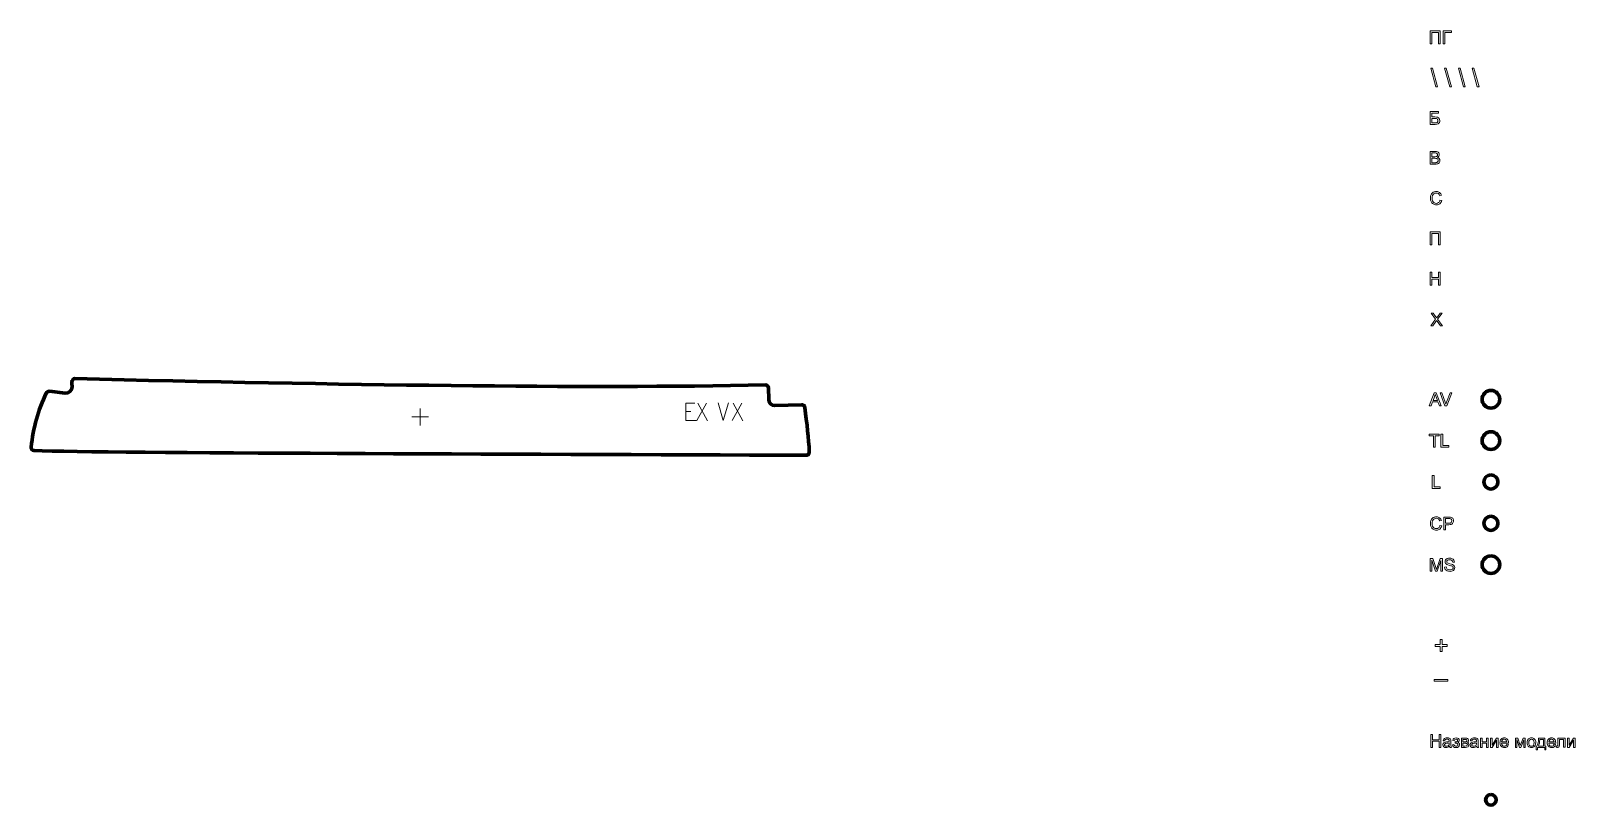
# Model space of a CAD drawing. Header units: millimetres. Extents: x -553 to 1640, y -551 to 548.
import ezdxf

# ---------------------------------------------------------------- set-up
doc = ezdxf.new("R2010")
doc.units = ezdxf.units.MM
doc.header["$MEASUREMENT"] = 0
doc.layers.add('layer 1', color=7, linetype='Continuous')
doc.layers.add('layer 2', color=7, linetype='Continuous')

msp = doc.modelspace()

# ---------------------------------------------------------------- linework, layer by layer
at = {"layer": 'layer 1', "color": 142, "lineweight": 9}
for points, knots in [([(1433.9984, 548.1577), (1433.9984, 548.1577), (1448.2732, 548.1577), (1448.2732, 548.1577), (1448.2732, 548.1577), (1448.2732, 548.1577), (1448.2732, 529.9713), (1448.2732, 529.9713), (1448.2732, 529.9713), (1448.2732, 529.9713), (1445.8602, 529.9713), (1445.8602, 529.9713), (1445.8602, 529.9713), (1445.8602, 529.9713), (1445.8602, 546.0241), (1445.8602, 546.0241), (1445.8602, 546.0241), (1445.8602, 546.0241), (1436.4114, 546.0241), (1436.4114, 546.0241), (1436.4114, 546.0241), (1436.4114, 546.0241), (1436.4114, 529.9713), (1436.4114, 529.9713), (1436.4114, 529.9713), (1436.4114, 529.9713), (1433.9984, 529.9713), (1433.9984, 529.9713), (1433.9984, 529.9713), (1433.9984, 529.9713), (1433.9984, 548.1577), (1433.9984, 548.1577)], [0, 0, 0, 0, 0.111111111, 0.111111111, 0.111111111, 0.111111111, 0.222222222, 0.222222222, 0.222222222, 0.222222222, 0.333333333, 0.333333333, 0.333333333, 0.333333333, 0.444444444, 0.444444444, 0.444444444, 0.444444444, 0.555555556, 0.555555556, 0.555555556, 0.555555556, 0.666666667, 0.666666667, 0.666666667, 0.666666667, 0.777777778, 0.777777778, 0.777777778, 0.777777778, 1, 1, 1, 1]), ([(1452.2822, 548.1577), (1452.2822, 548.1577), (1464.0425, 548.1577), (1464.0425, 548.1577), (1464.0425, 548.1577), (1464.0425, 548.1577), (1464.0425, 546.0241), (1464.0425, 546.0241), (1464.0425, 546.0241), (1464.0425, 546.0241), (1454.6952, 546.0241), (1454.6952, 546.0241), (1454.6952, 546.0241), (1454.6952, 546.0241), (1454.6952, 529.9713), (1454.6952, 529.9713), (1454.6952, 529.9713), (1454.6952, 529.9713), (1452.2822, 529.9713), (1452.2822, 529.9713), (1452.2822, 529.9713), (1452.2822, 529.9713), (1452.2822, 548.1577), (1452.2822, 548.1577)], [0, 0, 0, 0, 0.142857143, 0.142857143, 0.142857143, 0.142857143, 0.285714286, 0.285714286, 0.285714286, 0.285714286, 0.428571429, 0.428571429, 0.428571429, 0.428571429, 0.571428571, 0.571428571, 0.571428571, 0.571428571, 0.714285714, 0.714285714, 0.714285714, 0.714285714, 1, 1, 1, 1]), ([(1442.1007, 468.9395), (1442.1007, 468.9395), (1434.7982, 495.045), (1434.7982, 495.045), (1434.7982, 495.045), (1434.7982, 495.045), (1437.2794, 495.045), (1437.2794, 495.045), (1437.2794, 495.045), (1437.2794, 495.045), (1444.5819, 468.9395), (1444.5819, 468.9395), (1444.5819, 468.9395), (1444.5819, 468.9395), (1442.1007, 468.9395), (1442.1007, 468.9395)], [0, 0, 0, 0, 0.2, 0.2, 0.2, 0.2, 0.4, 0.4, 0.4, 0.4, 0.6, 0.6, 0.6, 0.6, 1, 1, 1, 1]), ([(1461.7033, 468.9395), (1461.7033, 468.9395), (1454.4008, 495.045), (1454.4008, 495.045), (1454.4008, 495.045), (1454.4008, 495.045), (1456.882, 495.045), (1456.882, 495.045), (1456.882, 495.045), (1456.882, 495.045), (1464.1845, 468.9395), (1464.1845, 468.9395), (1464.1845, 468.9395), (1464.1845, 468.9395), (1461.7033, 468.9395), (1461.7033, 468.9395)], [0, 0, 0, 0, 0.2, 0.2, 0.2, 0.2, 0.4, 0.4, 0.4, 0.4, 0.6, 0.6, 0.6, 0.6, 1, 1, 1, 1]), ([(1481.3059, 468.9395), (1481.3059, 468.9395), (1474.0034, 495.045), (1474.0034, 495.045), (1474.0034, 495.045), (1474.0034, 495.045), (1476.4846, 495.045), (1476.4846, 495.045), (1476.4846, 495.045), (1476.4846, 495.045), (1483.7871, 468.9395), (1483.7871, 468.9395), (1483.7871, 468.9395), (1483.7871, 468.9395), (1481.3059, 468.9395), (1481.3059, 468.9395)], [0, 0, 0, 0, 0.2, 0.2, 0.2, 0.2, 0.4, 0.4, 0.4, 0.4, 0.6, 0.6, 0.6, 0.6, 1, 1, 1, 1]), ([(1500.9085, 468.9395), (1500.9085, 468.9395), (1493.606, 495.045), (1493.606, 495.045), (1493.606, 495.045), (1493.606, 495.045), (1496.0872, 495.045), (1496.0872, 495.045), (1496.0872, 495.045), (1496.0872, 495.045), (1503.3897, 468.9395), (1503.3897, 468.9395), (1503.3897, 468.9395), (1503.3897, 468.9395), (1500.9085, 468.9395), (1500.9085, 468.9395)], [0, 0, 0, 0, 0.2, 0.2, 0.2, 0.2, 0.4, 0.4, 0.4, 0.4, 0.6, 0.6, 0.6, 0.6, 1, 1, 1, 1]), ([(1433.957, 433.6494), (1433.957, 433.6494), (1445.768, 433.6494), (1445.768, 433.6494), (1445.768, 433.6494), (1445.768, 433.6494), (1445.768, 431.5158), (1445.768, 431.5158), (1445.768, 431.5158), (1445.768, 431.5158), (1436.37, 431.5158), (1436.37, 431.5158), (1436.37, 431.5158), (1436.37, 431.5158), (1436.37, 425.9024), (1436.37, 425.9024), (1436.37, 425.9024), (1436.37, 425.9024), (1440.7134, 425.9024), (1440.7134, 425.9024), (1440.7134, 425.9024), (1442.3178, 425.9024), (1443.5921, 425.75), (1444.5403, 425.441), (1444.5403, 425.441), (1445.4886, 425.1362), (1446.2464, 424.5604), (1446.8179, 423.7095), (1446.8179, 423.7095), (1447.3894, 422.8629), (1447.673, 421.8765), (1447.673, 420.7504), (1447.673, 420.7504), (1447.673, 419.8318), (1447.4698, 418.9724), (1447.0592, 418.1766), (1447.0592, 418.1766), (1446.6485, 417.3765), (1446.0389, 416.7245), (1445.2261, 416.2208), (1445.2261, 416.2208), (1444.4176, 415.717), (1443.0333, 415.463), (1441.0817, 415.463), (1441.0817, 415.463), (1441.0817, 415.463), (1433.957, 415.463), (1433.957, 415.463), (1433.957, 415.463), (1433.957, 415.463), (1433.957, 433.6494), (1433.957, 433.6494)], [0, 0, 0, 0, 0.071428571, 0.071428571, 0.071428571, 0.071428571, 0.142857143, 0.142857143, 0.142857143, 0.142857143, 0.214285714, 0.214285714, 0.214285714, 0.214285714, 0.285714286, 0.285714286, 0.285714286, 0.285714286, 0.357142857, 0.357142857, 0.357142857, 0.357142857, 0.428571429, 0.428571429, 0.428571429, 0.428571429, 0.5, 0.5, 0.5, 0.5, 0.571428571, 0.571428571, 0.571428571, 0.571428571, 0.642857143, 0.642857143, 0.642857143, 0.642857143, 0.714285714, 0.714285714, 0.714285714, 0.714285714, 0.785714286, 0.785714286, 0.785714286, 0.785714286, 0.857142857, 0.857142857, 0.857142857, 0.857142857, 1, 1, 1, 1]), ([(1436.37, 417.5204), (1436.37, 417.5204), (1441.1833, 417.5204), (1441.1833, 417.5204), (1441.1833, 417.5204), (1442.4829, 417.5204), (1443.4566, 417.7829), (1444.1085, 418.312), (1444.1085, 418.312), (1444.7562, 418.8412), (1445.0822, 419.6328), (1445.0822, 420.6869), (1445.0822, 420.6869), (1445.0822, 421.4405), (1444.8959, 422.067), (1444.5234, 422.5708), (1444.5234, 422.5708), (1444.1509, 423.0745), (1443.6344, 423.409), (1442.974, 423.5741), (1442.974, 423.5741), (1442.3094, 423.7392), (1441.1791, 423.8196), (1439.5831, 423.8196), (1439.5831, 423.8196), (1439.5831, 423.8196), (1436.37, 423.8196), (1436.37, 423.8196), (1436.37, 423.8196), (1436.37, 423.8196), (1436.37, 417.5204), (1436.37, 417.5204)], [0, 0, 0, 0, 0.111111111, 0.111111111, 0.111111111, 0.111111111, 0.222222222, 0.222222222, 0.222222222, 0.222222222, 0.333333333, 0.333333333, 0.333333333, 0.333333333, 0.444444444, 0.444444444, 0.444444444, 0.444444444, 0.555555556, 0.555555556, 0.555555556, 0.555555556, 0.666666667, 0.666666667, 0.666666667, 0.666666667, 0.777777778, 0.777777778, 0.777777778, 0.777777778, 1, 1, 1, 1]), ([(1434.0477, 358.8674), (1434.0477, 358.8674), (1434.0477, 377.0538), (1434.0477, 377.0538), (1434.0477, 377.0538), (1434.0477, 377.0538), (1440.8718, 377.0538), (1440.8718, 377.0538), (1440.8718, 377.0538), (1442.2604, 377.0538), (1443.3737, 376.8718), (1444.2162, 376.5035), (1444.2162, 376.5035), (1445.0544, 376.1352), (1445.7105, 375.5679), (1446.1847, 374.8017), (1446.1847, 374.8017), (1446.663, 374.0397), (1446.9001, 373.2396), (1446.9001, 372.4014), (1446.9001, 372.4014), (1446.9001, 371.6267), (1446.6884, 370.8943), (1446.2693, 370.2085), (1446.2693, 370.2085), (1445.8502, 369.5227), (1445.2152, 368.9681), (1444.3643, 368.5448), (1444.3643, 368.5448), (1445.465, 368.2231), (1446.3117, 367.6727), (1446.9001, 366.8938), (1446.9001, 366.8938), (1447.4928, 366.1191), (1447.7891, 365.2005), (1447.7891, 364.1421), (1447.7891, 364.1421), (1447.7891, 363.287), (1447.6071, 362.4954), (1447.2472, 361.763), (1447.2472, 361.763), (1446.8874, 361.0306), (1446.4429, 360.4676), (1445.9137, 360.0697), (1445.9137, 360.0697), (1445.3846, 359.676), (1444.7199, 359.3754), (1443.9241, 359.1722), (1443.9241, 359.1722), (1443.124, 358.969), (1442.1461, 358.8674), (1440.9861, 358.8674), (1440.9861, 358.8674), (1440.9861, 358.8674), (1434.0477, 358.8674), (1434.0477, 358.8674)], [0, 0, 0, 0, 0.066666667, 0.066666667, 0.066666667, 0.066666667, 0.133333333, 0.133333333, 0.133333333, 0.133333333, 0.2, 0.2, 0.2, 0.2, 0.266666667, 0.266666667, 0.266666667, 0.266666667, 0.333333333, 0.333333333, 0.333333333, 0.333333333, 0.4, 0.4, 0.4, 0.4, 0.466666667, 0.466666667, 0.466666667, 0.466666667, 0.533333333, 0.533333333, 0.533333333, 0.533333333, 0.6, 0.6, 0.6, 0.6, 0.666666667, 0.666666667, 0.666666667, 0.666666667, 0.733333333, 0.733333333, 0.733333333, 0.733333333, 0.8, 0.8, 0.8, 0.8, 0.866666667, 0.866666667, 0.866666667, 0.866666667, 1, 1, 1, 1]), ([(1436.4607, 369.4084), (1436.4607, 369.4084), (1440.3935, 369.4084), (1440.3935, 369.4084), (1440.3935, 369.4084), (1441.4603, 369.4084), (1442.2265, 369.4804), (1442.6879, 369.6201), (1442.6879, 369.6201), (1443.3018, 369.8021), (1443.7632, 370.1069), (1444.0722, 370.5302), (1444.0722, 370.5302), (1444.3813, 370.9536), (1444.5379, 371.4827), (1444.5379, 372.122), (1444.5379, 372.122), (1444.5379, 372.7273), (1444.394, 373.2607), (1444.1019, 373.7179), (1444.1019, 373.7179), (1443.814, 374.1794), (1443.3991, 374.4969), (1442.8615, 374.6662), (1442.8615, 374.6662), (1442.3239, 374.8355), (1441.401, 374.9202), (1440.0971, 374.9202), (1440.0971, 374.9202), (1440.0971, 374.9202), (1436.4607, 374.9202), (1436.4607, 374.9202), (1436.4607, 374.9202), (1436.4607, 374.9202), (1436.4607, 369.4084), (1436.4607, 369.4084)], [0, 0, 0, 0, 0.1, 0.1, 0.1, 0.1, 0.2, 0.2, 0.2, 0.2, 0.3, 0.3, 0.3, 0.3, 0.4, 0.4, 0.4, 0.4, 0.5, 0.5, 0.5, 0.5, 0.6, 0.6, 0.6, 0.6, 0.7, 0.7, 0.7, 0.7, 0.8, 0.8, 0.8, 0.8, 1, 1, 1, 1]), ([(1436.4607, 361.001), (1436.4607, 361.001), (1440.9904, 361.001), (1440.9904, 361.001), (1440.9904, 361.001), (1441.7693, 361.001), (1442.3154, 361.0306), (1442.6329, 361.0899), (1442.6329, 361.0899), (1443.1832, 361.1873), (1443.6489, 361.3524), (1444.0214, 361.5852), (1444.0214, 361.5852), (1444.394, 361.818), (1444.6988, 362.1567), (1444.9401, 362.6012), (1444.9401, 362.6012), (1445.1814, 363.0457), (1445.2999, 363.5579), (1445.2999, 364.1379), (1445.2999, 364.1379), (1445.2999, 364.8195), (1445.1263, 365.4079), (1444.775, 365.9117), (1444.775, 365.9117), (1444.4278, 366.4154), (1443.9452, 366.7668), (1443.3272, 366.97), (1443.3272, 366.97), (1442.7133, 367.1732), (1441.8243, 367.2748), (1440.6686, 367.2748), (1440.6686, 367.2748), (1440.6686, 367.2748), (1436.4607, 367.2748), (1436.4607, 367.2748), (1436.4607, 367.2748), (1436.4607, 367.2748), (1436.4607, 361.001), (1436.4607, 361.001)], [0, 0, 0, 0, 0.090909091, 0.090909091, 0.090909091, 0.090909091, 0.181818182, 0.181818182, 0.181818182, 0.181818182, 0.272727273, 0.272727273, 0.272727273, 0.272727273, 0.363636364, 0.363636364, 0.363636364, 0.363636364, 0.454545455, 0.454545455, 0.454545455, 0.454545455, 0.545454545, 0.545454545, 0.545454545, 0.545454545, 0.636363636, 0.636363636, 0.636363636, 0.636363636, 0.727272727, 0.727272727, 0.727272727, 0.727272727, 0.818181818, 0.818181818, 0.818181818, 0.818181818, 1, 1, 1, 1]), ([(1447.9265, 307.9281), (1447.9265, 307.9281), (1450.3395, 307.3185), (1450.3395, 307.3185), (1450.3395, 307.3185), (1449.8357, 305.3416), (1448.9298, 303.8387), (1447.6217, 302.8016), (1447.6217, 302.8016), (1446.3136, 301.7644), (1444.7134, 301.2437), (1442.8211, 301.2437), (1442.8211, 301.2437), (1440.8653, 301.2437), (1439.2736, 301.6416), (1438.0459, 302.4417), (1438.0459, 302.4417), (1436.8182, 303.2376), (1435.8869, 304.3933), (1435.2477, 305.9046), (1435.2477, 305.9046), (1434.6084, 307.4201), (1434.2867, 309.0415), (1434.2867, 310.7772), (1434.2867, 310.7772), (1434.2867, 312.6695), (1434.6465, 314.3205), (1435.3704, 315.7302), (1435.3704, 315.7302), (1436.0943, 317.1399), (1437.123, 318.2109), (1438.4565, 318.9433), (1438.4565, 318.9433), (1439.79, 319.6756), (1441.259, 320.0397), (1442.8592, 320.0397), (1442.8592, 320.0397), (1444.6795, 320.0397), (1446.2078, 319.5783), (1447.4439, 318.6512), (1447.4439, 318.6512), (1448.6843, 317.7241), (1449.5479, 316.4244), (1450.0347, 314.748), (1450.0347, 314.748), (1450.0347, 314.748), (1447.6725, 314.1892), (1447.6725, 314.1892), (1447.6725, 314.1892), (1447.2534, 315.51), (1446.6396, 316.4752), (1445.8395, 317.0764), (1445.8395, 317.0764), (1445.0394, 317.6817), (1444.0318, 317.9823), (1442.8169, 317.9823), (1442.8169, 317.9823), (1441.4241, 317.9823), (1440.2557, 317.6479), (1439.3201, 316.979), (1439.3201, 316.979), (1438.3846, 316.3101), (1437.7242, 315.4084), (1437.3474, 314.2824), (1437.3474, 314.2824), (1436.9664, 313.1521), (1436.7759, 311.9879), (1436.7759, 310.7899), (1436.7759, 310.7899), (1436.7759, 309.2447), (1437.0003, 307.8943), (1437.449, 306.7428), (1437.449, 306.7428), (1437.8977, 305.5871), (1438.5962, 304.7277), (1439.5445, 304.1562), (1439.5445, 304.1562), (1440.4928, 303.5847), (1441.5172, 303.3011), (1442.6221, 303.3011), (1442.6221, 303.3011), (1443.9683, 303.3011), (1445.1029, 303.6906), (1446.0342, 304.4653), (1446.0342, 304.4653), (1446.9655, 305.2442), (1447.5963, 306.3957), (1447.9265, 307.9281)], [0, 0, 0, 0, 0.043478261, 0.043478261, 0.043478261, 0.043478261, 0.086956522, 0.086956522, 0.086956522, 0.086956522, 0.130434783, 0.130434783, 0.130434783, 0.130434783, 0.173913043, 0.173913043, 0.173913043, 0.173913043, 0.217391304, 0.217391304, 0.217391304, 0.217391304, 0.260869565, 0.260869565, 0.260869565, 0.260869565, 0.304347826, 0.304347826, 0.304347826, 0.304347826, 0.347826087, 0.347826087, 0.347826087, 0.347826087, 0.391304348, 0.391304348, 0.391304348, 0.391304348, 0.434782609, 0.434782609, 0.434782609, 0.434782609, 0.47826087, 0.47826087, 0.47826087, 0.47826087, 0.52173913, 0.52173913, 0.52173913, 0.52173913, 0.565217391, 0.565217391, 0.565217391, 0.565217391, 0.608695652, 0.608695652, 0.608695652, 0.608695652, 0.652173913, 0.652173913, 0.652173913, 0.652173913, 0.695652174, 0.695652174, 0.695652174, 0.695652174, 0.739130435, 0.739130435, 0.739130435, 0.739130435, 0.782608696, 0.782608696, 0.782608696, 0.782608696, 0.826086957, 0.826086957, 0.826086957, 0.826086957, 0.869565217, 0.869565217, 0.869565217, 0.869565217, 0.913043478, 0.913043478, 0.913043478, 0.913043478, 1, 1, 1, 1]), ([(1433.9984, 262.6366), (1433.9984, 262.6366), (1448.2732, 262.6366), (1448.2732, 262.6366), (1448.2732, 262.6366), (1448.2732, 262.6366), (1448.2732, 244.4502), (1448.2732, 244.4502), (1448.2732, 244.4502), (1448.2732, 244.4502), (1445.8602, 244.4502), (1445.8602, 244.4502), (1445.8602, 244.4502), (1445.8602, 244.4502), (1445.8602, 260.503), (1445.8602, 260.503), (1445.8602, 260.503), (1445.8602, 260.503), (1436.4114, 260.503), (1436.4114, 260.503), (1436.4114, 260.503), (1436.4114, 260.503), (1436.4114, 244.4502), (1436.4114, 244.4502), (1436.4114, 244.4502), (1436.4114, 244.4502), (1433.9984, 244.4502), (1433.9984, 244.4502), (1433.9984, 244.4502), (1433.9984, 244.4502), (1433.9984, 262.6366), (1433.9984, 262.6366)], [0, 0, 0, 0, 0.111111111, 0.111111111, 0.111111111, 0.111111111, 0.222222222, 0.222222222, 0.222222222, 0.222222222, 0.333333333, 0.333333333, 0.333333333, 0.333333333, 0.444444444, 0.444444444, 0.444444444, 0.444444444, 0.555555556, 0.555555556, 0.555555556, 0.555555556, 0.666666667, 0.666666667, 0.666666667, 0.666666667, 0.777777778, 0.777777778, 0.777777778, 0.777777778, 1, 1, 1, 1]), ([(1434.0099, 187.2549), (1434.0099, 187.2549), (1434.0099, 205.4413), (1434.0099, 205.4413), (1434.0099, 205.4413), (1434.0099, 205.4413), (1436.4229, 205.4413), (1436.4229, 205.4413), (1436.4229, 205.4413), (1436.4229, 205.4413), (1436.4229, 197.9483), (1436.4229, 197.9483), (1436.4229, 197.9483), (1436.4229, 197.9483), (1445.8209, 197.9483), (1445.8209, 197.9483), (1445.8209, 197.9483), (1445.8209, 197.9483), (1445.8209, 205.4413), (1445.8209, 205.4413), (1445.8209, 205.4413), (1445.8209, 205.4413), (1448.2339, 205.4413), (1448.2339, 205.4413), (1448.2339, 205.4413), (1448.2339, 205.4413), (1448.2339, 187.2549), (1448.2339, 187.2549), (1448.2339, 187.2549), (1448.2339, 187.2549), (1445.8209, 187.2549), (1445.8209, 187.2549), (1445.8209, 187.2549), (1445.8209, 187.2549), (1445.8209, 195.8147), (1445.8209, 195.8147), (1445.8209, 195.8147), (1445.8209, 195.8147), (1436.4229, 195.8147), (1436.4229, 195.8147), (1436.4229, 195.8147), (1436.4229, 195.8147), (1436.4229, 187.2549), (1436.4229, 187.2549), (1436.4229, 187.2549), (1436.4229, 187.2549), (1434.0099, 187.2549), (1434.0099, 187.2549)], [0, 0, 0, 0, 0.076923077, 0.076923077, 0.076923077, 0.076923077, 0.153846154, 0.153846154, 0.153846154, 0.153846154, 0.230769231, 0.230769231, 0.230769231, 0.230769231, 0.307692308, 0.307692308, 0.307692308, 0.307692308, 0.384615385, 0.384615385, 0.384615385, 0.384615385, 0.461538462, 0.461538462, 0.461538462, 0.461538462, 0.538461538, 0.538461538, 0.538461538, 0.538461538, 0.615384615, 0.615384615, 0.615384615, 0.615384615, 0.692307692, 0.692307692, 0.692307692, 0.692307692, 0.769230769, 0.769230769, 0.769230769, 0.769230769, 0.846153846, 0.846153846, 0.846153846, 0.846153846, 1, 1, 1, 1]), ([(1434.7319, 129.3304), (1434.7319, 129.3304), (1441.7592, 138.7665), (1441.7592, 138.7665), (1441.7592, 138.7665), (1441.7592, 138.7665), (1435.5701, 147.5168), (1435.5701, 147.5168), (1435.5701, 147.5168), (1435.5701, 147.5168), (1438.436, 147.5168), (1438.436, 147.5168), (1438.436, 147.5168), (1438.436, 147.5168), (1441.7507, 142.8644), (1441.7507, 142.8644), (1441.7507, 142.8644), (1442.4408, 141.8992), (1442.9191, 141.1626), (1443.1943, 140.6503), (1443.1943, 140.6503), (1443.6049, 141.2853), (1444.0875, 141.9627), (1444.6421, 142.6781), (1444.6421, 142.6781), (1444.6421, 142.6781), (1448.2743, 147.5168), (1448.2743, 147.5168), (1448.2743, 147.5168), (1448.2743, 147.5168), (1450.9117, 147.5168), (1450.9117, 147.5168), (1450.9117, 147.5168), (1450.9117, 147.5168), (1444.5955, 138.8723), (1444.5955, 138.8723), (1444.5955, 138.8723), (1444.5955, 138.8723), (1451.3943, 129.3304), (1451.3943, 129.3304), (1451.3943, 129.3304), (1451.3943, 129.3304), (1448.4394, 129.3304), (1448.4394, 129.3304), (1448.4394, 129.3304), (1448.4394, 129.3304), (1443.8505, 135.8159), (1443.8505, 135.8159), (1443.8505, 135.8159), (1443.588, 136.1842), (1443.3382, 136.5525), (1443.1054, 136.9165), (1443.1054, 136.9165), (1442.699, 136.3069), (1442.4111, 135.8794), (1442.2333, 135.6381), (1442.2333, 135.6381), (1442.2333, 135.6381), (1437.6232, 129.3304), (1437.6232, 129.3304), (1437.6232, 129.3304), (1437.6232, 129.3304), (1434.7319, 129.3304), (1434.7319, 129.3304)], [0, 0, 0, 0, 0.058823529, 0.058823529, 0.058823529, 0.058823529, 0.117647059, 0.117647059, 0.117647059, 0.117647059, 0.176470588, 0.176470588, 0.176470588, 0.176470588, 0.235294118, 0.235294118, 0.235294118, 0.235294118, 0.294117647, 0.294117647, 0.294117647, 0.294117647, 0.352941176, 0.352941176, 0.352941176, 0.352941176, 0.411764706, 0.411764706, 0.411764706, 0.411764706, 0.470588235, 0.470588235, 0.470588235, 0.470588235, 0.529411765, 0.529411765, 0.529411765, 0.529411765, 0.588235294, 0.588235294, 0.588235294, 0.588235294, 0.647058824, 0.647058824, 0.647058824, 0.647058824, 0.705882353, 0.705882353, 0.705882353, 0.705882353, 0.764705882, 0.764705882, 0.764705882, 0.764705882, 0.823529412, 0.823529412, 0.823529412, 0.823529412, 0.882352941, 0.882352941, 0.882352941, 0.882352941, 1, 1, 1, 1]), ([(1432.7895, 15.9972), (1432.7895, 15.9972), (1439.766, 34.1836), (1439.766, 34.1836), (1439.766, 34.1836), (1439.766, 34.1836), (1442.4119, 34.1836), (1442.4119, 34.1836), (1442.4119, 34.1836), (1442.4119, 34.1836), (1449.816, 15.9972), (1449.816, 15.9972), (1449.816, 15.9972), (1449.816, 15.9972), (1447.077, 15.9972), (1447.077, 15.9972), (1447.077, 15.9972), (1447.077, 15.9972), (1444.973, 21.509), (1444.973, 21.509), (1444.973, 21.509), (1444.973, 21.509), (1437.3149, 21.509), (1437.3149, 21.509), (1437.3149, 21.509), (1437.3149, 21.509), (1435.3422, 15.9972), (1435.3422, 15.9972), (1435.3422, 15.9972), (1435.3422, 15.9972), (1432.7895, 15.9972), (1432.7895, 15.9972)], [0, 0, 0, 0, 0.111111111, 0.111111111, 0.111111111, 0.111111111, 0.222222222, 0.222222222, 0.222222222, 0.222222222, 0.333333333, 0.333333333, 0.333333333, 0.333333333, 0.444444444, 0.444444444, 0.444444444, 0.444444444, 0.555555556, 0.555555556, 0.555555556, 0.555555556, 0.666666667, 0.666666667, 0.666666667, 0.666666667, 0.777777778, 0.777777778, 0.777777778, 0.777777778, 1, 1, 1, 1]), ([(1438.0219, 23.4648), (1438.0219, 23.4648), (1444.2195, 23.4648), (1444.2195, 23.4648), (1444.2195, 23.4648), (1444.2195, 23.4648), (1442.323, 28.5067), (1442.323, 28.5067), (1442.323, 28.5067), (1441.7515, 30.0392), (1441.3197, 31.3049), (1441.0191, 32.304), (1441.0191, 32.304), (1440.7693, 31.1187), (1440.4349, 29.9545), (1440.0158, 28.803), (1440.0158, 28.803), (1440.0158, 28.803), (1438.0219, 23.4648), (1438.0219, 23.4648)], [0, 0, 0, 0, 0.166666667, 0.166666667, 0.166666667, 0.166666667, 0.333333333, 0.333333333, 0.333333333, 0.333333333, 0.5, 0.5, 0.5, 0.5, 0.666666667, 0.666666667, 0.666666667, 0.666666667, 1, 1, 1, 1]), ([(1455.023, 15.9972), (1455.023, 15.9972), (1447.9957, 34.1836), (1447.9957, 34.1836), (1447.9957, 34.1836), (1447.9957, 34.1836), (1450.6034, 34.1836), (1450.6034, 34.1836), (1450.6034, 34.1836), (1450.6034, 34.1836), (1455.3278, 20.9671), (1455.3278, 20.9671), (1455.3278, 20.9671), (1455.7046, 19.9088), (1456.0263, 18.9182), (1456.2803, 17.9911), (1456.2803, 17.9911), (1456.5597, 18.9859), (1456.8857, 19.9765), (1457.2582, 20.9671), (1457.2582, 20.9671), (1457.2582, 20.9671), (1462.1604, 34.1836), (1462.1604, 34.1836), (1462.1604, 34.1836), (1462.1604, 34.1836), (1464.6157, 34.1836), (1464.6157, 34.1836), (1464.6157, 34.1836), (1464.6157, 34.1836), (1457.5249, 15.9972), (1457.5249, 15.9972), (1457.5249, 15.9972), (1457.5249, 15.9972), (1455.023, 15.9972), (1455.023, 15.9972)], [0, 0, 0, 0, 0.1, 0.1, 0.1, 0.1, 0.2, 0.2, 0.2, 0.2, 0.3, 0.3, 0.3, 0.3, 0.4, 0.4, 0.4, 0.4, 0.5, 0.5, 0.5, 0.5, 0.6, 0.6, 0.6, 0.6, 0.7, 0.7, 0.7, 0.7, 0.8, 0.8, 0.8, 0.8, 1, 1, 1, 1]), ([(1438.5243, -42.705), (1438.5243, -42.705), (1438.5243, -26.6522), (1438.5243, -26.6522), (1438.5243, -26.6522), (1438.5243, -26.6522), (1432.5299, -26.6522), (1432.5299, -26.6522), (1432.5299, -26.6522), (1432.5299, -26.6522), (1432.5299, -24.5186), (1432.5299, -24.5186), (1432.5299, -24.5186), (1432.5299, -24.5186), (1446.9317, -24.5186), (1446.9317, -24.5186), (1446.9317, -24.5186), (1446.9317, -24.5186), (1446.9317, -26.6522), (1446.9317, -26.6522), (1446.9317, -26.6522), (1446.9317, -26.6522), (1440.9373, -26.6522), (1440.9373, -26.6522), (1440.9373, -26.6522), (1440.9373, -26.6522), (1440.9373, -42.705), (1440.9373, -42.705), (1440.9373, -42.705), (1440.9373, -42.705), (1438.5243, -42.705), (1438.5243, -42.705)], [0, 0, 0, 0, 0.111111111, 0.111111111, 0.111111111, 0.111111111, 0.222222222, 0.222222222, 0.222222222, 0.222222222, 0.333333333, 0.333333333, 0.333333333, 0.333333333, 0.444444444, 0.444444444, 0.444444444, 0.444444444, 0.555555556, 0.555555556, 0.555555556, 0.555555556, 0.666666667, 0.666666667, 0.666666667, 0.666666667, 0.777777778, 0.777777778, 0.777777778, 0.777777778, 1, 1, 1, 1]), ([(1449.3151, -42.705), (1449.3151, -42.705), (1449.3151, -24.5186), (1449.3151, -24.5186), (1449.3151, -24.5186), (1449.3151, -24.5186), (1451.7281, -24.5186), (1451.7281, -24.5186), (1451.7281, -24.5186), (1451.7281, -24.5186), (1451.7281, -40.5714), (1451.7281, -40.5714), (1451.7281, -40.5714), (1451.7281, -40.5714), (1460.6689, -40.5714), (1460.6689, -40.5714), (1460.6689, -40.5714), (1460.6689, -40.5714), (1460.6689, -42.705), (1460.6689, -42.705), (1460.6689, -42.705), (1460.6689, -42.705), (1449.3151, -42.705), (1449.3151, -42.705)], [0, 0, 0, 0, 0.142857143, 0.142857143, 0.142857143, 0.142857143, 0.285714286, 0.285714286, 0.285714286, 0.285714286, 0.428571429, 0.428571429, 0.428571429, 0.428571429, 0.571428571, 0.571428571, 0.571428571, 0.571428571, 0.714285714, 0.714285714, 0.714285714, 0.714285714, 1, 1, 1, 1]), ([(1437.0477, -101.4072), (1437.0477, -101.4072), (1437.0477, -83.2208), (1437.0477, -83.2208), (1437.0477, -83.2208), (1437.0477, -83.2208), (1439.4607, -83.2208), (1439.4607, -83.2208), (1439.4607, -83.2208), (1439.4607, -83.2208), (1439.4607, -99.2736), (1439.4607, -99.2736), (1439.4607, -99.2736), (1439.4607, -99.2736), (1448.4015, -99.2736), (1448.4015, -99.2736), (1448.4015, -99.2736), (1448.4015, -99.2736), (1448.4015, -101.4072), (1448.4015, -101.4072), (1448.4015, -101.4072), (1448.4015, -101.4072), (1437.0477, -101.4072), (1437.0477, -101.4072)], [0, 0, 0, 0, 0.142857143, 0.142857143, 0.142857143, 0.142857143, 0.285714286, 0.285714286, 0.285714286, 0.285714286, 0.428571429, 0.428571429, 0.428571429, 0.428571429, 0.571428571, 0.571428571, 0.571428571, 0.571428571, 0.714285714, 0.714285714, 0.714285714, 0.714285714, 1, 1, 1, 1]), ([(1447.9265, -153.9444), (1447.9265, -153.9444), (1450.3395, -154.554), (1450.3395, -154.554), (1450.3395, -154.554), (1449.8357, -156.5309), (1448.9298, -158.0338), (1447.6217, -159.0709), (1447.6217, -159.0709), (1446.3136, -160.1081), (1444.7134, -160.6288), (1442.8211, -160.6288), (1442.8211, -160.6288), (1440.8653, -160.6288), (1439.2736, -160.2309), (1438.0459, -159.4308), (1438.0459, -159.4308), (1436.8182, -158.6349), (1435.8869, -157.4792), (1435.2477, -155.9679), (1435.2477, -155.9679), (1434.6084, -154.4524), (1434.2867, -152.831), (1434.2867, -151.0953), (1434.2867, -151.0953), (1434.2867, -149.203), (1434.6465, -147.552), (1435.3704, -146.1423), (1435.3704, -146.1423), (1436.0943, -144.7326), (1437.123, -143.6616), (1438.4565, -142.9292), (1438.4565, -142.9292), (1439.79, -142.1969), (1441.259, -141.8328), (1442.8592, -141.8328), (1442.8592, -141.8328), (1444.6795, -141.8328), (1446.2078, -142.2942), (1447.4439, -143.2213), (1447.4439, -143.2213), (1448.6843, -144.1484), (1449.5479, -145.4481), (1450.0347, -147.1245), (1450.0347, -147.1245), (1450.0347, -147.1245), (1447.6725, -147.6833), (1447.6725, -147.6833), (1447.6725, -147.6833), (1447.2534, -146.3625), (1446.6396, -145.3973), (1445.8395, -144.7961), (1445.8395, -144.7961), (1445.0394, -144.1908), (1444.0318, -143.8902), (1442.8169, -143.8902), (1442.8169, -143.8902), (1441.4241, -143.8902), (1440.2557, -144.2246), (1439.3201, -144.8935), (1439.3201, -144.8935), (1438.3846, -145.5624), (1437.7242, -146.4641), (1437.3474, -147.5901), (1437.3474, -147.5901), (1436.9664, -148.7204), (1436.7759, -149.8846), (1436.7759, -151.0826), (1436.7759, -151.0826), (1436.7759, -152.6278), (1437.0003, -153.9782), (1437.449, -155.1297), (1437.449, -155.1297), (1437.8977, -156.2854), (1438.5962, -157.1448), (1439.5445, -157.7163), (1439.5445, -157.7163), (1440.4928, -158.2878), (1441.5172, -158.5714), (1442.6221, -158.5714), (1442.6221, -158.5714), (1443.9683, -158.5714), (1445.1029, -158.1819), (1446.0342, -157.4072), (1446.0342, -157.4072), (1446.9655, -156.6283), (1447.5963, -155.4768), (1447.9265, -153.9444)], [0, 0, 0, 0, 0.043478261, 0.043478261, 0.043478261, 0.043478261, 0.086956522, 0.086956522, 0.086956522, 0.086956522, 0.130434783, 0.130434783, 0.130434783, 0.130434783, 0.173913043, 0.173913043, 0.173913043, 0.173913043, 0.217391304, 0.217391304, 0.217391304, 0.217391304, 0.260869565, 0.260869565, 0.260869565, 0.260869565, 0.304347826, 0.304347826, 0.304347826, 0.304347826, 0.347826087, 0.347826087, 0.347826087, 0.347826087, 0.391304348, 0.391304348, 0.391304348, 0.391304348, 0.434782609, 0.434782609, 0.434782609, 0.434782609, 0.47826087, 0.47826087, 0.47826087, 0.47826087, 0.52173913, 0.52173913, 0.52173913, 0.52173913, 0.565217391, 0.565217391, 0.565217391, 0.565217391, 0.608695652, 0.608695652, 0.608695652, 0.608695652, 0.652173913, 0.652173913, 0.652173913, 0.652173913, 0.695652174, 0.695652174, 0.695652174, 0.695652174, 0.739130435, 0.739130435, 0.739130435, 0.739130435, 0.782608696, 0.782608696, 0.782608696, 0.782608696, 0.826086957, 0.826086957, 0.826086957, 0.826086957, 0.869565217, 0.869565217, 0.869565217, 0.869565217, 0.913043478, 0.913043478, 0.913043478, 0.913043478, 1, 1, 1, 1]), ([(1453.3155, -160.324), (1453.3155, -160.324), (1453.3155, -142.1376), (1453.3155, -142.1376), (1453.3155, -142.1376), (1453.3155, -142.1376), (1460.182, -142.1376), (1460.182, -142.1376), (1460.182, -142.1376), (1461.3885, -142.1376), (1462.3113, -142.1969), (1462.9506, -142.3112), (1462.9506, -142.3112), (1463.8438, -142.4593), (1464.5931, -142.743), (1465.1985, -143.1578), (1465.1985, -143.1578), (1465.8038, -143.5769), (1466.2907, -144.1611), (1466.659, -144.9104), (1466.659, -144.9104), (1467.0273, -145.6597), (1467.2093, -146.4852), (1467.2093, -147.3869), (1467.2093, -147.3869), (1467.2093, -148.9279), (1466.7182, -150.236), (1465.7319, -151.3028), (1465.7319, -151.3028), (1464.7497, -152.3738), (1462.9675, -152.9072), (1460.3936, -152.9072), (1460.3936, -152.9072), (1460.3936, -152.9072), (1455.7285, -152.9072), (1455.7285, -152.9072), (1455.7285, -152.9072), (1455.7285, -152.9072), (1455.7285, -160.324), (1455.7285, -160.324), (1455.7285, -160.324), (1455.7285, -160.324), (1453.3155, -160.324), (1453.3155, -160.324)], [0, 0, 0, 0, 0.083333333, 0.083333333, 0.083333333, 0.083333333, 0.166666667, 0.166666667, 0.166666667, 0.166666667, 0.25, 0.25, 0.25, 0.25, 0.333333333, 0.333333333, 0.333333333, 0.333333333, 0.416666667, 0.416666667, 0.416666667, 0.416666667, 0.5, 0.5, 0.5, 0.5, 0.583333333, 0.583333333, 0.583333333, 0.583333333, 0.666666667, 0.666666667, 0.666666667, 0.666666667, 0.75, 0.75, 0.75, 0.75, 0.833333333, 0.833333333, 0.833333333, 0.833333333, 1, 1, 1, 1]), ([(1455.7285, -150.7736), (1455.7285, -150.7736), (1460.4275, -150.7736), (1460.4275, -150.7736), (1460.4275, -150.7736), (1461.9854, -150.7736), (1463.086, -150.4857), (1463.7422, -149.9058), (1463.7422, -149.9058), (1464.3941, -149.3258), (1464.7201, -148.513), (1464.7201, -147.4589), (1464.7201, -147.4589), (1464.7201, -146.7011), (1464.5296, -146.0492), (1464.1444, -145.5073), (1464.1444, -145.5073), (1463.7591, -144.9655), (1463.2511, -144.6056), (1462.6246, -144.4321), (1462.6246, -144.4321), (1462.2182, -144.3262), (1461.4689, -144.2712), (1460.3809, -144.2712), (1460.3809, -144.2712), (1460.3809, -144.2712), (1455.7285, -144.2712), (1455.7285, -144.2712), (1455.7285, -144.2712), (1455.7285, -144.2712), (1455.7285, -150.7736), (1455.7285, -150.7736)], [0, 0, 0, 0, 0.111111111, 0.111111111, 0.111111111, 0.111111111, 0.222222222, 0.222222222, 0.222222222, 0.222222222, 0.333333333, 0.333333333, 0.333333333, 0.333333333, 0.444444444, 0.444444444, 0.444444444, 0.444444444, 0.555555556, 0.555555556, 0.555555556, 0.555555556, 0.666666667, 0.666666667, 0.666666667, 0.666666667, 0.777777778, 0.777777778, 0.777777778, 0.777777778, 1, 1, 1, 1]), ([(1434.0633, -219.0262), (1434.0633, -219.0262), (1434.0633, -200.8398), (1434.0633, -200.8398), (1434.0633, -200.8398), (1434.0633, -200.8398), (1437.6701, -200.8398), (1437.6701, -200.8398), (1437.6701, -200.8398), (1437.6701, -200.8398), (1441.9712, -213.7134), (1441.9712, -213.7134), (1441.9712, -213.7134), (1442.3691, -214.9114), (1442.657, -215.8089), (1442.839, -216.4058), (1442.839, -216.4058), (1443.0464, -215.7454), (1443.3724, -214.7717), (1443.8127, -213.489), (1443.8127, -213.489), (1443.8127, -213.489), (1448.1899, -200.8398), (1448.1899, -200.8398), (1448.1899, -200.8398), (1448.1899, -200.8398), (1451.4115, -200.8398), (1451.4115, -200.8398), (1451.4115, -200.8398), (1451.4115, -200.8398), (1451.4115, -219.0262), (1451.4115, -219.0262), (1451.4115, -219.0262), (1451.4115, -219.0262), (1449.1001, -219.0262), (1449.1001, -219.0262), (1449.1001, -219.0262), (1449.1001, -219.0262), (1449.1001, -203.8116), (1449.1001, -203.8116), (1449.1001, -203.8116), (1449.1001, -203.8116), (1443.7915, -219.0262), (1443.7915, -219.0262), (1443.7915, -219.0262), (1443.7915, -219.0262), (1441.624, -219.0262), (1441.624, -219.0262), (1441.624, -219.0262), (1441.624, -219.0262), (1436.3747, -203.5322), (1436.3747, -203.5322), (1436.3747, -203.5322), (1436.3747, -203.5322), (1436.3747, -219.0262), (1436.3747, -219.0262), (1436.3747, -219.0262), (1436.3747, -219.0262), (1434.0633, -219.0262), (1434.0633, -219.0262)], [0, 0, 0, 0, 0.0625, 0.0625, 0.0625, 0.0625, 0.125, 0.125, 0.125, 0.125, 0.1875, 0.1875, 0.1875, 0.1875, 0.25, 0.25, 0.25, 0.25, 0.3125, 0.3125, 0.3125, 0.3125, 0.375, 0.375, 0.375, 0.375, 0.4375, 0.4375, 0.4375, 0.4375, 0.5, 0.5, 0.5, 0.5, 0.5625, 0.5625, 0.5625, 0.5625, 0.625, 0.625, 0.625, 0.625, 0.6875, 0.6875, 0.6875, 0.6875, 0.75, 0.75, 0.75, 0.75, 0.8125, 0.8125, 0.8125, 0.8125, 0.875, 0.875, 0.875, 0.875, 1, 1, 1, 1]), ([(1454.4849, -213.1842), (1454.4849, -213.1842), (1456.7455, -212.981), (1456.7455, -212.981), (1456.7455, -212.981), (1456.8513, -213.8954), (1457.1011, -214.6447), (1457.4948, -215.2331), (1457.4948, -215.2331), (1457.8885, -215.8173), (1458.4981, -216.2915), (1459.3236, -216.6555), (1459.3236, -216.6555), (1460.1491, -217.0154), (1461.0804, -217.1974), (1462.1134, -217.1974), (1462.1134, -217.1974), (1463.032, -217.1974), (1463.8406, -217.0619), (1464.5433, -216.7868), (1464.5433, -216.7868), (1465.246, -216.5116), (1465.7667, -216.1348), (1466.1096, -215.6565), (1466.1096, -215.6565), (1466.4525, -215.1781), (1466.6261, -214.6574), (1466.6261, -214.0986), (1466.6261, -214.0986), (1466.6261, -213.5313), (1466.461, -213.036), (1466.1308, -212.6085), (1466.1308, -212.6085), (1465.8006, -212.1851), (1465.2545, -211.8295), (1464.4925, -211.5374), (1464.4925, -211.5374), (1464.0057, -211.3512), (1462.9262, -211.0548), (1461.254, -210.6527), (1461.254, -210.6527), (1459.5818, -210.2505), (1458.4134, -209.8737), (1457.7446, -209.5181), (1457.7446, -209.5181), (1456.8767, -209.0609), (1456.2333, -208.4937), (1455.8099, -207.8206), (1455.8099, -207.8206), (1455.3824, -207.1475), (1455.1707, -206.3897), (1455.1707, -205.5557), (1455.1707, -205.5557), (1455.1707, -204.6329), (1455.4332, -203.7735), (1455.9539, -202.9776), (1455.9539, -202.9776), (1456.4746, -202.1775), (1457.2323, -201.5722), (1458.2356, -201.1573), (1458.2356, -201.1573), (1459.2347, -200.7424), (1460.3481, -200.535), (1461.5715, -200.535), (1461.5715, -200.535), (1462.9177, -200.535), (1464.1073, -200.7509), (1465.136, -201.1869), (1465.136, -201.1869), (1466.1647, -201.6187), (1466.9563, -202.258), (1467.5109, -203.1046), (1467.5109, -203.1046), (1468.0654, -203.9471), (1468.3618, -204.9038), (1468.4041, -205.9706), (1468.4041, -205.9706), (1468.4041, -205.9706), (1466.0927, -206.1484), (1466.0927, -206.1484), (1466.0927, -206.1484), (1465.9699, -205.0012), (1465.5508, -204.1333), (1464.8354, -203.5491), (1464.8354, -203.5491), (1464.12, -202.9607), (1463.0616, -202.6686), (1461.6646, -202.6686), (1461.6646, -202.6686), (1460.2084, -202.6686), (1459.1458, -202.9353), (1458.4812, -203.4687), (1458.4812, -203.4687), (1457.8165, -204.0021), (1457.4821, -204.6456), (1457.4821, -205.3991), (1457.4821, -205.3991), (1457.4821, -206.051), (1457.7192, -206.5887), (1458.1891, -207.012), (1458.1891, -207.012), (1458.6547, -207.4311), (1459.8612, -207.8671), (1461.817, -208.3074), (1461.817, -208.3074), (1463.7728, -208.7519), (1465.1148, -209.1371), (1465.8429, -209.4673), (1465.8429, -209.4673), (1466.897, -209.9542), (1467.6802, -210.568), (1468.184, -211.3173), (1468.184, -211.3173), (1468.6877, -212.0624), (1468.9375, -212.9217), (1468.9375, -213.8954), (1468.9375, -213.8954), (1468.9375, -214.8648), (1468.6623, -215.7708), (1468.1078, -216.6259), (1468.1078, -216.6259), (1467.5532, -217.481), (1466.7616, -218.1457), (1465.7244, -218.6198), (1465.7244, -218.6198), (1464.6872, -219.0939), (1463.5231, -219.331), (1462.2234, -219.331), (1462.2234, -219.331), (1460.5809, -219.331), (1459.2051, -219.0897), (1458.0959, -218.6113), (1458.0959, -218.6113), (1456.9826, -218.133), (1456.1147, -217.4133), (1455.484, -216.4481), (1455.484, -216.4481), (1454.849, -215.4871), (1454.5188, -214.3992), (1454.4849, -213.1842)], [0, 0, 0, 0, 0.027777778, 0.027777778, 0.027777778, 0.027777778, 0.055555556, 0.055555556, 0.055555556, 0.055555556, 0.083333333, 0.083333333, 0.083333333, 0.083333333, 0.111111111, 0.111111111, 0.111111111, 0.111111111, 0.138888889, 0.138888889, 0.138888889, 0.138888889, 0.166666667, 0.166666667, 0.166666667, 0.166666667, 0.194444444, 0.194444444, 0.194444444, 0.194444444, 0.222222222, 0.222222222, 0.222222222, 0.222222222, 0.25, 0.25, 0.25, 0.25, 0.277777778, 0.277777778, 0.277777778, 0.277777778, 0.305555556, 0.305555556, 0.305555556, 0.305555556, 0.333333333, 0.333333333, 0.333333333, 0.333333333, 0.361111111, 0.361111111, 0.361111111, 0.361111111, 0.388888889, 0.388888889, 0.388888889, 0.388888889, 0.416666667, 0.416666667, 0.416666667, 0.416666667, 0.444444444, 0.444444444, 0.444444444, 0.444444444, 0.472222222, 0.472222222, 0.472222222, 0.472222222, 0.5, 0.5, 0.5, 0.5, 0.527777778, 0.527777778, 0.527777778, 0.527777778, 0.555555556, 0.555555556, 0.555555556, 0.555555556, 0.583333333, 0.583333333, 0.583333333, 0.583333333, 0.611111111, 0.611111111, 0.611111111, 0.611111111, 0.638888889, 0.638888889, 0.638888889, 0.638888889, 0.666666667, 0.666666667, 0.666666667, 0.666666667, 0.694444444, 0.694444444, 0.694444444, 0.694444444, 0.722222222, 0.722222222, 0.722222222, 0.722222222, 0.75, 0.75, 0.75, 0.75, 0.777777778, 0.777777778, 0.777777778, 0.777777778, 0.805555556, 0.805555556, 0.805555556, 0.805555556, 0.833333333, 0.833333333, 0.833333333, 0.833333333, 0.861111111, 0.861111111, 0.861111111, 0.861111111, 0.888888889, 0.888888889, 0.888888889, 0.888888889, 0.916666667, 0.916666667, 0.916666667, 0.916666667, 0.944444444, 0.944444444, 0.944444444, 0.944444444, 1, 1, 1, 1]), ([(1448.1491, -332.7643), (1448.1491, -332.7643), (1448.1491, -325.8498), (1448.1491, -325.8498), (1448.1491, -325.8498), (1448.1491, -325.8498), (1441.27, -325.8498), (1441.27, -325.8498), (1441.27, -325.8498), (1441.27, -325.8498), (1441.27, -322.957), (1441.27, -322.957), (1441.27, -322.957), (1441.27, -322.957), (1448.1491, -322.957), (1448.1491, -322.957), (1448.1491, -322.957), (1448.1491, -322.957), (1448.1491, -316.0779), (1448.1491, -316.0779), (1448.1491, -316.0779), (1448.1491, -316.0779), (1451.0772, -316.0779), (1451.0772, -316.0779), (1451.0772, -316.0779), (1451.0772, -316.0779), (1451.0772, -322.957), (1451.0772, -322.957), (1451.0772, -322.957), (1451.0772, -322.957), (1457.9564, -322.957), (1457.9564, -322.957), (1457.9564, -322.957), (1457.9564, -322.957), (1457.9564, -325.8498), (1457.9564, -325.8498), (1457.9564, -325.8498), (1457.9564, -325.8498), (1451.0772, -325.8498), (1451.0772, -325.8498), (1451.0772, -325.8498), (1451.0772, -325.8498), (1451.0772, -332.7643), (1451.0772, -332.7643), (1451.0772, -332.7643), (1451.0772, -332.7643), (1448.1491, -332.7643), (1448.1491, -332.7643)], [0, 0, 0, 0, 0.076923077, 0.076923077, 0.076923077, 0.076923077, 0.153846154, 0.153846154, 0.153846154, 0.153846154, 0.230769231, 0.230769231, 0.230769231, 0.230769231, 0.307692308, 0.307692308, 0.307692308, 0.307692308, 0.384615385, 0.384615385, 0.384615385, 0.384615385, 0.461538462, 0.461538462, 0.461538462, 0.461538462, 0.538461538, 0.538461538, 0.538461538, 0.538461538, 0.615384615, 0.615384615, 0.615384615, 0.615384615, 0.692307692, 0.692307692, 0.692307692, 0.692307692, 0.769230769, 0.769230769, 0.769230769, 0.769230769, 0.846153846, 0.846153846, 0.846153846, 0.846153846, 1, 1, 1, 1]), ([(1439.7016, -375.1547), (1439.7016, -375.1547), (1439.7016, -372.6499), (1439.7016, -372.6499), (1439.7016, -372.6499), (1439.7016, -372.6499), (1459.2808, -372.6499), (1459.2808, -372.6499), (1459.2808, -372.6499), (1459.2808, -372.6499), (1459.2808, -375.1547), (1459.2808, -375.1547), (1459.2808, -375.1547), (1459.2808, -375.1547), (1439.7016, -375.1547), (1439.7016, -375.1547)], [0, 0, 0, 0, 0.2, 0.2, 0.2, 0.2, 0.4, 0.4, 0.4, 0.4, 0.6, 0.6, 0.6, 0.6, 1, 1, 1, 1]), ([(1434.7902, -469.0498), (1434.7902, -469.0498), (1434.7902, -450.8634), (1434.7902, -450.8634), (1434.7902, -450.8634), (1434.7902, -450.8634), (1437.2032, -450.8634), (1437.2032, -450.8634), (1437.2032, -450.8634), (1437.2032, -450.8634), (1437.2032, -458.3564), (1437.2032, -458.3564), (1437.2032, -458.3564), (1437.2032, -458.3564), (1446.6012, -458.3564), (1446.6012, -458.3564), (1446.6012, -458.3564), (1446.6012, -458.3564), (1446.6012, -450.8634), (1446.6012, -450.8634), (1446.6012, -450.8634), (1446.6012, -450.8634), (1449.0142, -450.8634), (1449.0142, -450.8634), (1449.0142, -450.8634), (1449.0142, -450.8634), (1449.0142, -469.0498), (1449.0142, -469.0498), (1449.0142, -469.0498), (1449.0142, -469.0498), (1446.6012, -469.0498), (1446.6012, -469.0498), (1446.6012, -469.0498), (1446.6012, -469.0498), (1446.6012, -460.49), (1446.6012, -460.49), (1446.6012, -460.49), (1446.6012, -460.49), (1437.2032, -460.49), (1437.2032, -460.49), (1437.2032, -460.49), (1437.2032, -460.49), (1437.2032, -469.0498), (1437.2032, -469.0498), (1437.2032, -469.0498), (1437.2032, -469.0498), (1434.7902, -469.0498), (1434.7902, -469.0498)], [0, 0, 0, 0, 0.076923077, 0.076923077, 0.076923077, 0.076923077, 0.153846154, 0.153846154, 0.153846154, 0.153846154, 0.230769231, 0.230769231, 0.230769231, 0.230769231, 0.307692308, 0.307692308, 0.307692308, 0.307692308, 0.384615385, 0.384615385, 0.384615385, 0.384615385, 0.461538462, 0.461538462, 0.461538462, 0.461538462, 0.538461538, 0.538461538, 0.538461538, 0.538461538, 0.615384615, 0.615384615, 0.615384615, 0.615384615, 0.692307692, 0.692307692, 0.692307692, 0.692307692, 0.769230769, 0.769230769, 0.769230769, 0.769230769, 0.846153846, 0.846153846, 0.846153846, 0.846153846, 1, 1, 1, 1]), ([(1461.3628, -467.3988), (1460.5331, -468.1058), (1459.733, -468.6011), (1458.9667, -468.8932), (1458.9667, -468.8932), (1458.2005, -469.1853), (1457.3792, -469.3292), (1456.4987, -469.3292), (1456.4987, -469.3292), (1455.0509, -469.3292), (1453.9375, -468.9778), (1453.1586, -468.2709), (1453.1586, -468.2709), (1452.3797, -467.5681), (1451.9902, -466.6664), (1451.9902, -465.57), (1451.9902, -465.57), (1451.9902, -464.9265), (1452.1384, -464.3381), (1452.4305, -463.8047), (1452.4305, -463.8047), (1452.7268, -463.2713), (1453.112, -462.848), (1453.5862, -462.5262), (1453.5862, -462.5262), (1454.0645, -462.2045), (1454.5979, -461.959), (1455.1948, -461.7939), (1455.1948, -461.7939), (1455.6351, -461.6796), (1456.2997, -461.5695), (1457.1845, -461.4594), (1457.1845, -461.4594), (1458.9879, -461.2478), (1460.3214, -460.9895), (1461.1723, -460.6932), (1461.1723, -460.6932), (1461.1808, -460.3884), (1461.185, -460.1937), (1461.185, -460.1132), (1461.185, -460.1132), (1461.185, -459.2073), (1460.9733, -458.5681), (1460.55, -458.1955), (1460.55, -458.1955), (1459.9785, -457.6918), (1459.1276, -457.442), (1458.0015, -457.442), (1458.0015, -457.442), (1456.9474, -457.442), (1456.1685, -457.6283), (1455.669, -457.9966), (1455.669, -457.9966), (1455.1652, -458.3649), (1454.7969, -459.0168), (1454.5556, -459.9566), (1454.5556, -459.9566), (1454.5556, -459.9566), (1452.3712, -459.6518), (1452.3712, -459.6518), (1452.3712, -459.6518), (1452.5702, -458.7162), (1452.8961, -457.9585), (1453.3533, -457.3827), (1453.3533, -457.3827), (1453.8105, -456.807), (1454.4709, -456.3667), (1455.3345, -456.0535), (1455.3345, -456.0535), (1456.1939, -455.7444), (1457.1972, -455.5878), (1458.3317, -455.5878), (1458.3317, -455.5878), (1459.4578, -455.5878), (1460.3764, -455.719), (1461.0834, -455.9857), (1461.0834, -455.9857), (1461.7861, -456.2524), (1462.3068, -456.5826), (1462.637, -456.9848), (1462.637, -456.9848), (1462.9672, -457.387), (1463.2001, -457.895), (1463.3355, -458.5088), (1463.3355, -458.5088), (1463.4075, -458.8898), (1463.4456, -459.5756), (1463.4456, -460.562), (1463.4456, -460.562), (1463.4456, -460.562), (1463.4456, -463.5253), (1463.4456, -463.5253), (1463.4456, -463.5253), (1463.4456, -465.5954), (1463.4922, -466.9035), (1463.5853, -467.4581), (1463.5853, -467.4581), (1463.6742, -468.0126), (1463.8605, -468.5418), (1464.1314, -469.0498), (1464.1314, -469.0498), (1464.1314, -469.0498), (1461.7946, -469.0498), (1461.7946, -469.0498), (1461.7946, -469.0498), (1461.5702, -468.5799), (1461.4263, -468.0296), (1461.3628, -467.3988)], [0, 0, 0, 0, 0.035714286, 0.035714286, 0.035714286, 0.035714286, 0.071428571, 0.071428571, 0.071428571, 0.071428571, 0.107142857, 0.107142857, 0.107142857, 0.107142857, 0.142857143, 0.142857143, 0.142857143, 0.142857143, 0.178571429, 0.178571429, 0.178571429, 0.178571429, 0.214285714, 0.214285714, 0.214285714, 0.214285714, 0.25, 0.25, 0.25, 0.25, 0.285714286, 0.285714286, 0.285714286, 0.285714286, 0.321428571, 0.321428571, 0.321428571, 0.321428571, 0.357142857, 0.357142857, 0.357142857, 0.357142857, 0.392857143, 0.392857143, 0.392857143, 0.392857143, 0.428571429, 0.428571429, 0.428571429, 0.428571429, 0.464285714, 0.464285714, 0.464285714, 0.464285714, 0.5, 0.5, 0.5, 0.5, 0.535714286, 0.535714286, 0.535714286, 0.535714286, 0.571428571, 0.571428571, 0.571428571, 0.571428571, 0.607142857, 0.607142857, 0.607142857, 0.607142857, 0.642857143, 0.642857143, 0.642857143, 0.642857143, 0.678571429, 0.678571429, 0.678571429, 0.678571429, 0.714285714, 0.714285714, 0.714285714, 0.714285714, 0.75, 0.75, 0.75, 0.75, 0.785714286, 0.785714286, 0.785714286, 0.785714286, 0.821428571, 0.821428571, 0.821428571, 0.821428571, 0.857142857, 0.857142857, 0.857142857, 0.857142857, 0.892857143, 0.892857143, 0.892857143, 0.892857143, 0.928571429, 0.928571429, 0.928571429, 0.928571429, 1, 1, 1, 1]), ([(1469.5162, -463.0808), (1469.5162, -463.0808), (1469.5162, -461.3282), (1469.5162, -461.3282), (1469.5162, -461.3282), (1470.456, -461.3197), (1471.0995, -461.2816), (1471.4381, -461.2181), (1471.4381, -461.2181), (1471.781, -461.1504), (1472.107, -460.9557), (1472.4118, -460.6255), (1472.4118, -460.6255), (1472.7166, -460.2953), (1472.869, -459.8846), (1472.869, -459.3893), (1472.869, -459.3893), (1472.869, -458.7924), (1472.67, -458.3098), (1472.2679, -457.9542), (1472.2679, -457.9542), (1471.8657, -457.5944), (1471.3492, -457.4166), (1470.71, -457.4166), (1470.71, -457.4166), (1469.4527, -457.4166), (1468.5722, -458.1532), (1468.0684, -459.6264), (1468.0684, -459.6264), (1468.0684, -459.6264), (1465.9348, -459.2708), (1465.9348, -459.2708), (1465.9348, -459.2708), (1466.5952, -456.8155), (1468.1954, -455.5878), (1470.7269, -455.5878), (1470.7269, -455.5878), (1472.1324, -455.5878), (1473.2331, -455.9688), (1474.0332, -456.735), (1474.0332, -456.735), (1474.8333, -457.5013), (1475.2312, -458.4157), (1475.2312, -459.4782), (1475.2312, -459.4782), (1475.2312, -460.5493), (1474.7105, -461.4044), (1473.6733, -462.0352), (1473.6733, -462.0352), (1474.338, -462.3908), (1474.8333, -462.8437), (1475.1677, -463.3941), (1475.1677, -463.3941), (1475.4979, -463.9444), (1475.663, -464.5963), (1475.663, -465.3499), (1475.663, -465.3499), (1475.663, -466.531), (1475.2312, -467.4877), (1474.3718, -468.2243), (1474.3718, -468.2243), (1473.5082, -468.9609), (1472.306, -469.3292), (1470.7566, -469.3292), (1470.7566, -469.3292), (1467.7509, -469.3292), (1466.0068, -467.9999), (1465.5284, -465.3414), (1465.5284, -465.3414), (1465.5284, -465.3414), (1467.6366, -464.8842), (1467.6366, -464.8842), (1467.6366, -464.8842), (1467.8271, -465.7224), (1468.2123, -466.3743), (1468.7965, -466.8358), (1468.7965, -466.8358), (1469.3807, -467.2972), (1470.0454, -467.5258), (1470.7989, -467.5258), (1470.7989, -467.5258), (1471.5524, -467.5258), (1472.179, -467.3141), (1472.6785, -466.8866), (1472.6785, -466.8866), (1473.178, -466.4632), (1473.4278, -465.9214), (1473.4278, -465.261), (1473.4278, -465.261), (1473.4278, -464.7487), (1473.2712, -464.3042), (1472.9579, -463.9232), (1472.9579, -463.9232), (1472.6446, -463.5422), (1472.3102, -463.3052), (1471.9546, -463.212), (1471.9546, -463.212), (1471.599, -463.1147), (1470.9555, -463.0681), (1470.0242, -463.0681), (1470.0242, -463.0681), (1469.948, -463.0681), (1469.7787, -463.0723), (1469.5162, -463.0808)], [0, 0, 0, 0, 0.037037037, 0.037037037, 0.037037037, 0.037037037, 0.074074074, 0.074074074, 0.074074074, 0.074074074, 0.111111111, 0.111111111, 0.111111111, 0.111111111, 0.148148148, 0.148148148, 0.148148148, 0.148148148, 0.185185185, 0.185185185, 0.185185185, 0.185185185, 0.222222222, 0.222222222, 0.222222222, 0.222222222, 0.259259259, 0.259259259, 0.259259259, 0.259259259, 0.296296296, 0.296296296, 0.296296296, 0.296296296, 0.333333333, 0.333333333, 0.333333333, 0.333333333, 0.37037037, 0.37037037, 0.37037037, 0.37037037, 0.407407407, 0.407407407, 0.407407407, 0.407407407, 0.444444444, 0.444444444, 0.444444444, 0.444444444, 0.481481481, 0.481481481, 0.481481481, 0.481481481, 0.518518519, 0.518518519, 0.518518519, 0.518518519, 0.555555556, 0.555555556, 0.555555556, 0.555555556, 0.592592593, 0.592592593, 0.592592593, 0.592592593, 0.62962963, 0.62962963, 0.62962963, 0.62962963, 0.666666667, 0.666666667, 0.666666667, 0.666666667, 0.703703704, 0.703703704, 0.703703704, 0.703703704, 0.740740741, 0.740740741, 0.740740741, 0.740740741, 0.777777778, 0.777777778, 0.777777778, 0.777777778, 0.814814815, 0.814814815, 0.814814815, 0.814814815, 0.851851852, 0.851851852, 0.851851852, 0.851851852, 0.888888889, 0.888888889, 0.888888889, 0.888888889, 0.925925926, 0.925925926, 0.925925926, 0.925925926, 1, 1, 1, 1]), ([(1478.2411, -455.8672), (1478.2411, -455.8672), (1483.3846, -455.8672), (1483.3846, -455.8672), (1483.3846, -455.8672), (1484.6461, -455.8672), (1485.5859, -455.973), (1486.204, -456.1847), (1486.204, -456.1847), (1486.8178, -456.3964), (1487.347, -456.7816), (1487.7873, -457.3446), (1487.7873, -457.3446), (1488.2318, -457.9119), (1488.4519, -458.585), (1488.4519, -459.3724), (1488.4519, -459.3724), (1488.4519, -460.0032), (1488.3207, -460.5535), (1488.0624, -461.0192), (1488.0624, -461.0192), (1487.8, -461.4891), (1487.4105, -461.8828), (1486.8856, -462.196), (1486.8856, -462.196), (1487.5036, -462.4035), (1488.0159, -462.7887), (1488.4265, -463.356), (1488.4265, -463.356), (1488.8329, -463.919), (1489.0361, -464.5921), (1489.0361, -465.3668), (1489.0361, -465.3668), (1488.9557, -466.6156), (1488.5069, -467.5427), (1487.6984, -468.1439), (1487.6984, -468.1439), (1486.8898, -468.7492), (1485.7129, -469.0498), (1484.172, -469.0498), (1484.172, -469.0498), (1484.172, -469.0498), (1478.2411, -469.0498), (1478.2411, -469.0498), (1478.2411, -469.0498), (1478.2411, -469.0498), (1478.2411, -455.8672), (1478.2411, -455.8672)], [0, 0, 0, 0, 0.076923077, 0.076923077, 0.076923077, 0.076923077, 0.153846154, 0.153846154, 0.153846154, 0.153846154, 0.230769231, 0.230769231, 0.230769231, 0.230769231, 0.307692308, 0.307692308, 0.307692308, 0.307692308, 0.384615385, 0.384615385, 0.384615385, 0.384615385, 0.461538462, 0.461538462, 0.461538462, 0.461538462, 0.538461538, 0.538461538, 0.538461538, 0.538461538, 0.615384615, 0.615384615, 0.615384615, 0.615384615, 0.692307692, 0.692307692, 0.692307692, 0.692307692, 0.769230769, 0.769230769, 0.769230769, 0.769230769, 0.846153846, 0.846153846, 0.846153846, 0.846153846, 1, 1, 1, 1]), ([(1480.4763, -461.4298), (1480.4763, -461.4298), (1482.847, -461.4298), (1482.847, -461.4298), (1482.847, -461.4298), (1483.791, -461.4298), (1484.4429, -461.379), (1484.7943, -461.2816), (1484.7943, -461.2816), (1485.1499, -461.18), (1485.4674, -460.9811), (1485.7468, -460.6763), (1485.7468, -460.6763), (1486.0262, -460.3757), (1486.1659, -460.0116), (1486.1659, -459.5883), (1486.1659, -459.5883), (1486.1659, -458.8898), (1485.9204, -458.4072), (1485.4335, -458.132), (1485.4335, -458.132), (1484.9425, -457.8569), (1484.1043, -457.7214), (1482.9189, -457.7214), (1482.9189, -457.7214), (1482.9189, -457.7214), (1480.4763, -457.7214), (1480.4763, -457.7214), (1480.4763, -457.7214), (1480.4763, -457.7214), (1480.4763, -461.4298), (1480.4763, -461.4298)], [0, 0, 0, 0, 0.111111111, 0.111111111, 0.111111111, 0.111111111, 0.222222222, 0.222222222, 0.222222222, 0.222222222, 0.333333333, 0.333333333, 0.333333333, 0.333333333, 0.444444444, 0.444444444, 0.444444444, 0.444444444, 0.555555556, 0.555555556, 0.555555556, 0.555555556, 0.666666667, 0.666666667, 0.666666667, 0.666666667, 0.777777778, 0.777777778, 0.777777778, 0.777777778, 1, 1, 1, 1]), ([(1500.064, -467.3988), (1499.2343, -468.1058), (1498.4342, -468.6011), (1497.6679, -468.8932), (1497.6679, -468.8932), (1496.9017, -469.1853), (1496.0804, -469.3292), (1495.1999, -469.3292), (1495.1999, -469.3292), (1493.7521, -469.3292), (1492.6387, -468.9778), (1491.8598, -468.2709), (1491.8598, -468.2709), (1491.0809, -467.5681), (1490.6914, -466.6664), (1490.6914, -465.57), (1490.6914, -465.57), (1490.6914, -464.9265), (1490.8396, -464.3381), (1491.1317, -463.8047), (1491.1317, -463.8047), (1491.428, -463.2713), (1491.8132, -462.848), (1492.2874, -462.5262), (1492.2874, -462.5262), (1492.7657, -462.2045), (1493.2991, -461.959), (1493.896, -461.7939), (1493.896, -461.7939), (1494.3363, -461.6796), (1495.0009, -461.5695), (1495.8857, -461.4594), (1495.8857, -461.4594), (1497.6891, -461.2478), (1499.0226, -460.9895), (1499.8735, -460.6932), (1499.8735, -460.6932), (1499.882, -460.3884), (1499.8862, -460.1937), (1499.8862, -460.1132), (1499.8862, -460.1132), (1499.8862, -459.2073), (1499.6745, -458.5681), (1499.2512, -458.1955), (1499.2512, -458.1955), (1498.6797, -457.6918), (1497.8288, -457.442), (1496.7027, -457.442), (1496.7027, -457.442), (1495.6486, -457.442), (1494.8697, -457.6283), (1494.3702, -457.9966), (1494.3702, -457.9966), (1493.8664, -458.3649), (1493.4981, -459.0168), (1493.2568, -459.9566), (1493.2568, -459.9566), (1493.2568, -459.9566), (1491.0724, -459.6518), (1491.0724, -459.6518), (1491.0724, -459.6518), (1491.2714, -458.7162), (1491.5973, -457.9585), (1492.0545, -457.3827), (1492.0545, -457.3827), (1492.5117, -456.807), (1493.1721, -456.3667), (1494.0357, -456.0535), (1494.0357, -456.0535), (1494.8951, -455.7444), (1495.8984, -455.5878), (1497.0329, -455.5878), (1497.0329, -455.5878), (1498.159, -455.5878), (1499.0776, -455.719), (1499.7846, -455.9857), (1499.7846, -455.9857), (1500.4873, -456.2524), (1501.008, -456.5826), (1501.3382, -456.9848), (1501.3382, -456.9848), (1501.6684, -457.387), (1501.9013, -457.895), (1502.0367, -458.5088), (1502.0367, -458.5088), (1502.1087, -458.8898), (1502.1468, -459.5756), (1502.1468, -460.562), (1502.1468, -460.562), (1502.1468, -460.562), (1502.1468, -463.5253), (1502.1468, -463.5253), (1502.1468, -463.5253), (1502.1468, -465.5954), (1502.1934, -466.9035), (1502.2865, -467.4581), (1502.2865, -467.4581), (1502.3754, -468.0126), (1502.5617, -468.5418), (1502.8326, -469.0498), (1502.8326, -469.0498), (1502.8326, -469.0498), (1500.4958, -469.0498), (1500.4958, -469.0498), (1500.4958, -469.0498), (1500.2714, -468.5799), (1500.1275, -468.0296), (1500.064, -467.3988)], [0, 0, 0, 0, 0.035714286, 0.035714286, 0.035714286, 0.035714286, 0.071428571, 0.071428571, 0.071428571, 0.071428571, 0.107142857, 0.107142857, 0.107142857, 0.107142857, 0.142857143, 0.142857143, 0.142857143, 0.142857143, 0.178571429, 0.178571429, 0.178571429, 0.178571429, 0.214285714, 0.214285714, 0.214285714, 0.214285714, 0.25, 0.25, 0.25, 0.25, 0.285714286, 0.285714286, 0.285714286, 0.285714286, 0.321428571, 0.321428571, 0.321428571, 0.321428571, 0.357142857, 0.357142857, 0.357142857, 0.357142857, 0.392857143, 0.392857143, 0.392857143, 0.392857143, 0.428571429, 0.428571429, 0.428571429, 0.428571429, 0.464285714, 0.464285714, 0.464285714, 0.464285714, 0.5, 0.5, 0.5, 0.5, 0.535714286, 0.535714286, 0.535714286, 0.535714286, 0.571428571, 0.571428571, 0.571428571, 0.571428571, 0.607142857, 0.607142857, 0.607142857, 0.607142857, 0.642857143, 0.642857143, 0.642857143, 0.642857143, 0.678571429, 0.678571429, 0.678571429, 0.678571429, 0.714285714, 0.714285714, 0.714285714, 0.714285714, 0.75, 0.75, 0.75, 0.75, 0.785714286, 0.785714286, 0.785714286, 0.785714286, 0.821428571, 0.821428571, 0.821428571, 0.821428571, 0.857142857, 0.857142857, 0.857142857, 0.857142857, 0.892857143, 0.892857143, 0.892857143, 0.892857143, 0.928571429, 0.928571429, 0.928571429, 0.928571429, 1, 1, 1, 1]), ([(1505.58, -455.8672), (1505.58, -455.8672), (1507.8152, -455.8672), (1507.8152, -455.8672), (1507.8152, -455.8672), (1507.8152, -455.8672), (1507.8152, -461.3536), (1507.8152, -461.3536), (1507.8152, -461.3536), (1507.8152, -461.3536), (1514.0128, -461.3536), (1514.0128, -461.3536), (1514.0128, -461.3536), (1514.0128, -461.3536), (1514.0128, -455.8672), (1514.0128, -455.8672), (1514.0128, -455.8672), (1514.0128, -455.8672), (1516.248, -455.8672), (1516.248, -455.8672), (1516.248, -455.8672), (1516.248, -455.8672), (1516.248, -469.0498), (1516.248, -469.0498), (1516.248, -469.0498), (1516.248, -469.0498), (1514.0128, -469.0498), (1514.0128, -469.0498), (1514.0128, -469.0498), (1514.0128, -469.0498), (1514.0128, -463.2078), (1514.0128, -463.2078), (1514.0128, -463.2078), (1514.0128, -463.2078), (1507.8152, -463.2078), (1507.8152, -463.2078), (1507.8152, -463.2078), (1507.8152, -463.2078), (1507.8152, -469.0498), (1507.8152, -469.0498), (1507.8152, -469.0498), (1507.8152, -469.0498), (1505.58, -469.0498), (1505.58, -469.0498), (1505.58, -469.0498), (1505.58, -469.0498), (1505.58, -455.8672), (1505.58, -455.8672)], [0, 0, 0, 0, 0.076923077, 0.076923077, 0.076923077, 0.076923077, 0.153846154, 0.153846154, 0.153846154, 0.153846154, 0.230769231, 0.230769231, 0.230769231, 0.230769231, 0.307692308, 0.307692308, 0.307692308, 0.307692308, 0.384615385, 0.384615385, 0.384615385, 0.384615385, 0.461538462, 0.461538462, 0.461538462, 0.461538462, 0.538461538, 0.538461538, 0.538461538, 0.538461538, 0.615384615, 0.615384615, 0.615384615, 0.615384615, 0.692307692, 0.692307692, 0.692307692, 0.692307692, 0.769230769, 0.769230769, 0.769230769, 0.769230769, 0.846153846, 0.846153846, 0.846153846, 0.846153846, 1, 1, 1, 1]), ([(1519.605, -455.8672), (1519.605, -455.8672), (1521.8402, -455.8672), (1521.8402, -455.8672), (1521.8402, -455.8672), (1521.8402, -455.8672), (1521.8402, -465.9214), (1521.8402, -465.9214), (1521.8402, -465.9214), (1521.8402, -465.9214), (1528.0505, -455.8672), (1528.0505, -455.8672), (1528.0505, -455.8672), (1528.0505, -455.8672), (1530.4508, -455.8672), (1530.4508, -455.8672), (1530.4508, -455.8672), (1530.4508, -455.8672), (1530.4508, -469.0498), (1530.4508, -469.0498), (1530.4508, -469.0498), (1530.4508, -469.0498), (1528.2156, -469.0498), (1528.2156, -469.0498), (1528.2156, -469.0498), (1528.2156, -469.0498), (1528.2156, -459.0591), (1528.2156, -459.0591), (1528.2156, -459.0591), (1528.2156, -459.0591), (1522.0138, -469.0498), (1522.0138, -469.0498), (1522.0138, -469.0498), (1522.0138, -469.0498), (1519.605, -469.0498), (1519.605, -469.0498), (1519.605, -469.0498), (1519.605, -469.0498), (1519.605, -455.8672), (1519.605, -455.8672)], [0, 0, 0, 0, 0.090909091, 0.090909091, 0.090909091, 0.090909091, 0.181818182, 0.181818182, 0.181818182, 0.181818182, 0.272727273, 0.272727273, 0.272727273, 0.272727273, 0.363636364, 0.363636364, 0.363636364, 0.363636364, 0.454545455, 0.454545455, 0.454545455, 0.454545455, 0.545454545, 0.545454545, 0.545454545, 0.545454545, 0.636363636, 0.636363636, 0.636363636, 0.636363636, 0.727272727, 0.727272727, 0.727272727, 0.727272727, 0.818181818, 0.818181818, 0.818181818, 0.818181818, 1, 1, 1, 1]), ([(1542.7867, -464.7826), (1542.7867, -464.7826), (1545.0981, -465.0874), (1545.0981, -465.0874), (1545.0981, -465.0874), (1544.7383, -466.4294), (1544.0652, -467.475), (1543.083, -468.2158), (1543.083, -468.2158), (1542.1009, -468.9567), (1540.8478, -469.3292), (1539.3196, -469.3292), (1539.3196, -469.3292), (1537.3977, -469.3292), (1535.8737, -468.7365), (1534.7476, -467.5512), (1534.7476, -467.5512), (1533.6215, -466.3701), (1533.0585, -464.7064), (1533.0585, -462.5686), (1533.0585, -462.5686), (1533.0585, -460.3588), (1533.6258, -458.64), (1534.7645, -457.4208), (1534.7645, -457.4208), (1535.9033, -456.1974), (1537.3807, -455.5878), (1539.1968, -455.5878), (1539.1968, -455.5878), (1540.9537, -455.5878), (1542.3888, -456.1847), (1543.5021, -457.3827), (1543.5021, -457.3827), (1544.6155, -458.5808), (1545.1743, -460.2656), (1545.1743, -462.4373), (1545.1743, -462.4373), (1545.1743, -462.5686), (1545.1701, -462.7675), (1545.1616, -463.03), (1545.1616, -463.03), (1545.1616, -463.03), (1535.3445, -463.03), (1535.3445, -463.03), (1535.3445, -463.03), (1535.4292, -464.4736), (1535.8356, -465.5827), (1536.5722, -466.3489), (1536.5722, -466.3489), (1537.3045, -467.1152), (1538.2232, -467.5004), (1539.3196, -467.5004), (1539.3196, -467.5004), (1540.1366, -467.5004), (1540.8351, -467.2845), (1541.4109, -466.8527), (1541.4109, -466.8527), (1541.9908, -466.4209), (1542.448, -465.7309), (1542.7867, -464.7826)], [0, 0, 0, 0, 0.0625, 0.0625, 0.0625, 0.0625, 0.125, 0.125, 0.125, 0.125, 0.1875, 0.1875, 0.1875, 0.1875, 0.25, 0.25, 0.25, 0.25, 0.3125, 0.3125, 0.3125, 0.3125, 0.375, 0.375, 0.375, 0.375, 0.4375, 0.4375, 0.4375, 0.4375, 0.5, 0.5, 0.5, 0.5, 0.5625, 0.5625, 0.5625, 0.5625, 0.625, 0.625, 0.625, 0.625, 0.6875, 0.6875, 0.6875, 0.6875, 0.75, 0.75, 0.75, 0.75, 0.8125, 0.8125, 0.8125, 0.8125, 0.875, 0.875, 0.875, 0.875, 1, 1, 1, 1]), ([(1535.4715, -461.2012), (1535.4715, -461.2012), (1542.8121, -461.2012), (1542.8121, -461.2012), (1542.8121, -461.2012), (1542.7147, -460.0921), (1542.4311, -459.2623), (1541.9697, -458.7078), (1541.9697, -458.7078), (1541.2627, -457.8484), (1540.3398, -457.4166), (1539.2095, -457.4166), (1539.2095, -457.4166), (1538.1851, -457.4166), (1537.3257, -457.7595), (1536.6272, -458.4453), (1536.6272, -458.4453), (1535.9329, -459.1311), (1535.5477, -460.0497), (1535.4715, -461.2012)], [0, 0, 0, 0, 0.166666667, 0.166666667, 0.166666667, 0.166666667, 0.333333333, 0.333333333, 0.333333333, 0.333333333, 0.5, 0.5, 0.5, 0.5, 0.666666667, 0.666666667, 0.666666667, 0.666666667, 1, 1, 1, 1]), ([(1555.0549, -455.8672), (1555.0549, -455.8672), (1558.4924, -455.8672), (1558.4924, -455.8672), (1558.4924, -455.8672), (1558.4924, -455.8672), (1561.9764, -466.4167), (1561.9764, -466.4167), (1561.9764, -466.4167), (1561.9764, -466.4167), (1565.833, -455.8672), (1565.833, -455.8672), (1565.833, -455.8672), (1565.833, -455.8672), (1569.0249, -455.8672), (1569.0249, -455.8672), (1569.0249, -455.8672), (1569.0249, -455.8672), (1569.0249, -469.0498), (1569.0249, -469.0498), (1569.0249, -469.0498), (1569.0249, -469.0498), (1566.7897, -469.0498), (1566.7897, -469.0498), (1566.7897, -469.0498), (1566.7897, -469.0498), (1566.7897, -458.4368), (1566.7897, -458.4368), (1566.7897, -458.4368), (1566.7897, -458.4368), (1562.9077, -469.0498), (1562.9077, -469.0498), (1562.9077, -469.0498), (1562.9077, -469.0498), (1560.9096, -469.0498), (1560.9096, -469.0498), (1560.9096, -469.0498), (1560.9096, -469.0498), (1557.2393, -457.9288), (1557.2393, -457.9288), (1557.2393, -457.9288), (1557.2393, -457.9288), (1557.2393, -469.0498), (1557.2393, -469.0498), (1557.2393, -469.0498), (1557.2393, -469.0498), (1555.0549, -469.0498), (1555.0549, -469.0498), (1555.0549, -469.0498), (1555.0549, -469.0498), (1555.0549, -455.8672), (1555.0549, -455.8672)], [0, 0, 0, 0, 0.071428571, 0.071428571, 0.071428571, 0.071428571, 0.142857143, 0.142857143, 0.142857143, 0.142857143, 0.214285714, 0.214285714, 0.214285714, 0.214285714, 0.285714286, 0.285714286, 0.285714286, 0.285714286, 0.357142857, 0.357142857, 0.357142857, 0.357142857, 0.428571429, 0.428571429, 0.428571429, 0.428571429, 0.5, 0.5, 0.5, 0.5, 0.571428571, 0.571428571, 0.571428571, 0.571428571, 0.642857143, 0.642857143, 0.642857143, 0.642857143, 0.714285714, 0.714285714, 0.714285714, 0.714285714, 0.785714286, 0.785714286, 0.785714286, 0.785714286, 0.857142857, 0.857142857, 0.857142857, 0.857142857, 1, 1, 1, 1]), ([(1571.603, -462.4585), (1571.603, -460.0243), (1572.2803, -458.2209), (1573.6392, -457.0483), (1573.6392, -457.0483), (1574.7695, -456.0746), (1576.1538, -455.5878), (1577.7837, -455.5878), (1577.7837, -455.5878), (1579.5913, -455.5878), (1581.073, -456.1805), (1582.2244, -457.3658), (1582.2244, -457.3658), (1583.3717, -458.5469), (1583.9474, -460.1852), (1583.9474, -462.2722), (1583.9474, -462.2722), (1583.9474, -463.9656), (1583.6934, -465.2948), (1583.1854, -466.2643), (1583.1854, -466.2643), (1582.6774, -467.2337), (1581.9366, -467.9872), (1580.9629, -468.5249), (1580.9629, -468.5249), (1579.9935, -469.0625), (1578.9309, -469.3292), (1577.7837, -469.3292), (1577.7837, -469.3292), (1575.9379, -469.3292), (1574.4478, -468.7408), (1573.309, -467.5597), (1573.309, -467.5597), (1572.1703, -466.3786), (1571.603, -464.6768), (1571.603, -462.4585)], [0, 0, 0, 0, 0.1, 0.1, 0.1, 0.1, 0.2, 0.2, 0.2, 0.2, 0.3, 0.3, 0.3, 0.3, 0.4, 0.4, 0.4, 0.4, 0.5, 0.5, 0.5, 0.5, 0.6, 0.6, 0.6, 0.6, 0.7, 0.7, 0.7, 0.7, 0.8, 0.8, 0.8, 0.8, 1, 1, 1, 1]), ([(1573.889, -462.4627), (1573.889, -464.1476), (1574.2573, -465.4091), (1574.9939, -466.2431), (1574.9939, -466.2431), (1575.7347, -467.0813), (1576.6618, -467.5004), (1577.7837, -467.5004), (1577.7837, -467.5004), (1578.8928, -467.5004), (1579.8157, -467.0813), (1580.5565, -466.2389), (1580.5565, -466.2389), (1581.2931, -465.3964), (1581.6614, -464.1137), (1581.6614, -462.3908), (1581.6614, -462.3908), (1581.6614, -460.7652), (1581.2889, -459.5333), (1580.548, -458.6993), (1580.548, -458.6993), (1579.8072, -457.8611), (1578.8843, -457.442), (1577.7837, -457.442), (1577.7837, -457.442), (1576.6618, -457.442), (1575.7347, -457.8569), (1574.9939, -458.6908), (1574.9939, -458.6908), (1574.2573, -459.5248), (1573.889, -460.7821), (1573.889, -462.4627)], [0, 0, 0, 0, 0.111111111, 0.111111111, 0.111111111, 0.111111111, 0.222222222, 0.222222222, 0.222222222, 0.222222222, 0.333333333, 0.333333333, 0.333333333, 0.333333333, 0.444444444, 0.444444444, 0.444444444, 0.444444444, 0.555555556, 0.555555556, 0.555555556, 0.555555556, 0.666666667, 0.666666667, 0.666666667, 0.666666667, 0.777777778, 0.777777778, 0.777777778, 0.777777778, 1, 1, 1, 1]), ([(1587.7616, -455.8672), (1587.7616, -455.8672), (1596.9564, -455.8672), (1596.9564, -455.8672), (1596.9564, -455.8672), (1596.9564, -455.8672), (1596.9564, -467.221), (1596.9564, -467.221), (1596.9564, -467.221), (1596.9564, -467.221), (1598.3788, -467.221), (1598.3788, -467.221), (1598.3788, -467.221), (1598.3788, -467.221), (1598.3788, -472.7836), (1598.3788, -472.7836), (1598.3788, -472.7836), (1598.3788, -472.7836), (1596.55, -472.7836), (1596.55, -472.7836), (1596.55, -472.7836), (1596.55, -472.7836), (1596.55, -469.0498), (1596.55, -469.0498), (1596.55, -469.0498), (1596.55, -469.0498), (1586.1614, -469.0498), (1586.1614, -469.0498), (1586.1614, -469.0498), (1586.1614, -469.0498), (1586.1614, -472.7836), (1586.1614, -472.7836), (1586.1614, -472.7836), (1586.1614, -472.7836), (1584.3326, -472.7836), (1584.3326, -472.7836), (1584.3326, -472.7836), (1584.3326, -472.7836), (1584.3326, -467.221), (1584.3326, -467.221), (1584.3326, -467.221), (1584.3326, -467.221), (1585.501, -467.221), (1585.501, -467.221), (1585.501, -467.221), (1587.0758, -465.0832), (1587.8293, -461.2986), (1587.7616, -455.8672)], [0, 0, 0, 0, 0.076923077, 0.076923077, 0.076923077, 0.076923077, 0.153846154, 0.153846154, 0.153846154, 0.153846154, 0.230769231, 0.230769231, 0.230769231, 0.230769231, 0.307692308, 0.307692308, 0.307692308, 0.307692308, 0.384615385, 0.384615385, 0.384615385, 0.384615385, 0.461538462, 0.461538462, 0.461538462, 0.461538462, 0.538461538, 0.538461538, 0.538461538, 0.538461538, 0.615384615, 0.615384615, 0.615384615, 0.615384615, 0.692307692, 0.692307692, 0.692307692, 0.692307692, 0.769230769, 0.769230769, 0.769230769, 0.769230769, 0.846153846, 0.846153846, 0.846153846, 0.846153846, 1, 1, 1, 1]), ([(1589.6158, -457.7214), (1589.4507, -462.0013), (1588.7903, -465.1678), (1587.6346, -467.221), (1587.6346, -467.221), (1587.6346, -467.221), (1594.7212, -467.221), (1594.7212, -467.221), (1594.7212, -467.221), (1594.7212, -467.221), (1594.7212, -457.7214), (1594.7212, -457.7214), (1594.7212, -457.7214), (1594.7212, -457.7214), (1589.6158, -457.7214), (1589.6158, -457.7214)], [0, 0, 0, 0, 0.2, 0.2, 0.2, 0.2, 0.4, 0.4, 0.4, 0.4, 0.6, 0.6, 0.6, 0.6, 1, 1, 1, 1]), ([(1609.8215, -464.7826), (1609.8215, -464.7826), (1612.1329, -465.0874), (1612.1329, -465.0874), (1612.1329, -465.0874), (1611.7731, -466.4294), (1611.1, -467.475), (1610.1178, -468.2158), (1610.1178, -468.2158), (1609.1357, -468.9567), (1607.8826, -469.3292), (1606.3544, -469.3292), (1606.3544, -469.3292), (1604.4325, -469.3292), (1602.9085, -468.7365), (1601.7824, -467.5512), (1601.7824, -467.5512), (1600.6563, -466.3701), (1600.0933, -464.7064), (1600.0933, -462.5686), (1600.0933, -462.5686), (1600.0933, -460.3588), (1600.6606, -458.64), (1601.7993, -457.4208), (1601.7993, -457.4208), (1602.9381, -456.1974), (1604.4155, -455.5878), (1606.2316, -455.5878), (1606.2316, -455.5878), (1607.9885, -455.5878), (1609.4236, -456.1847), (1610.5369, -457.3827), (1610.5369, -457.3827), (1611.6503, -458.5808), (1612.2091, -460.2656), (1612.2091, -462.4373), (1612.2091, -462.4373), (1612.2091, -462.5686), (1612.2049, -462.7675), (1612.1964, -463.03), (1612.1964, -463.03), (1612.1964, -463.03), (1602.3793, -463.03), (1602.3793, -463.03), (1602.3793, -463.03), (1602.464, -464.4736), (1602.8704, -465.5827), (1603.607, -466.3489), (1603.607, -466.3489), (1604.3393, -467.1152), (1605.258, -467.5004), (1606.3544, -467.5004), (1606.3544, -467.5004), (1607.1714, -467.5004), (1607.8699, -467.2845), (1608.4457, -466.8527), (1608.4457, -466.8527), (1609.0256, -466.4209), (1609.4828, -465.7309), (1609.8215, -464.7826)], [0, 0, 0, 0, 0.0625, 0.0625, 0.0625, 0.0625, 0.125, 0.125, 0.125, 0.125, 0.1875, 0.1875, 0.1875, 0.1875, 0.25, 0.25, 0.25, 0.25, 0.3125, 0.3125, 0.3125, 0.3125, 0.375, 0.375, 0.375, 0.375, 0.4375, 0.4375, 0.4375, 0.4375, 0.5, 0.5, 0.5, 0.5, 0.5625, 0.5625, 0.5625, 0.5625, 0.625, 0.625, 0.625, 0.625, 0.6875, 0.6875, 0.6875, 0.6875, 0.75, 0.75, 0.75, 0.75, 0.8125, 0.8125, 0.8125, 0.8125, 0.875, 0.875, 0.875, 0.875, 1, 1, 1, 1]), ([(1602.5063, -461.2012), (1602.5063, -461.2012), (1609.8469, -461.2012), (1609.8469, -461.2012), (1609.8469, -461.2012), (1609.7495, -460.0921), (1609.4659, -459.2623), (1609.0045, -458.7078), (1609.0045, -458.7078), (1608.2975, -457.8484), (1607.3746, -457.4166), (1606.2443, -457.4166), (1606.2443, -457.4166), (1605.2199, -457.4166), (1604.3605, -457.7595), (1603.662, -458.4453), (1603.662, -458.4453), (1602.9677, -459.1311), (1602.5825, -460.0497), (1602.5063, -461.2012)], [0, 0, 0, 0, 0.166666667, 0.166666667, 0.166666667, 0.166666667, 0.333333333, 0.333333333, 0.333333333, 0.333333333, 0.5, 0.5, 0.5, 0.5, 0.666666667, 0.666666667, 0.666666667, 0.666666667, 1, 1, 1, 1]), ([(1615.2063, -455.8672), (1615.2063, -455.8672), (1625.5949, -455.8672), (1625.5949, -455.8672), (1625.5949, -455.8672), (1625.5949, -455.8672), (1625.5949, -469.0371), (1625.5949, -469.0371), (1625.5949, -469.0371), (1625.5949, -469.0371), (1623.3597, -469.0371), (1623.3597, -469.0371), (1623.3597, -469.0371), (1623.3597, -469.0371), (1623.3597, -457.7214), (1623.3597, -457.7214), (1623.3597, -457.7214), (1623.3597, -457.7214), (1617.4415, -457.7214), (1617.4415, -457.7214), (1617.4415, -457.7214), (1617.4415, -457.7214), (1617.4415, -464.2788), (1617.4415, -464.2788), (1617.4415, -464.2788), (1617.4415, -465.8071), (1617.3907, -466.8146), (1617.2933, -467.3057), (1617.2933, -467.3057), (1617.1917, -467.7925), (1616.9208, -468.2158), (1616.4763, -468.5799), (1616.4763, -468.5799), (1616.0276, -468.944), (1615.3841, -469.126), (1614.5417, -469.126), (1614.5417, -469.126), (1614.021, -469.126), (1613.4198, -469.0921), (1612.7425, -469.0286), (1612.7425, -469.0286), (1612.7425, -469.0286), (1612.7425, -467.1702), (1612.7425, -467.1702), (1612.7425, -467.1702), (1612.7425, -467.1702), (1613.7204, -467.1702), (1613.7204, -467.1702), (1613.7204, -467.1702), (1614.1818, -467.1702), (1614.512, -467.1236), (1614.711, -467.0263), (1614.711, -467.0263), (1614.91, -466.9331), (1615.0412, -466.7807), (1615.1089, -466.5733), (1615.1089, -466.5733), (1615.1724, -466.3659), (1615.2063, -465.6928), (1615.2063, -464.554), (1615.2063, -464.554), (1615.2063, -464.554), (1615.2063, -455.8672), (1615.2063, -455.8672)], [0, 0, 0, 0, 0.058823529, 0.058823529, 0.058823529, 0.058823529, 0.117647059, 0.117647059, 0.117647059, 0.117647059, 0.176470588, 0.176470588, 0.176470588, 0.176470588, 0.235294118, 0.235294118, 0.235294118, 0.235294118, 0.294117647, 0.294117647, 0.294117647, 0.294117647, 0.352941176, 0.352941176, 0.352941176, 0.352941176, 0.411764706, 0.411764706, 0.411764706, 0.411764706, 0.470588235, 0.470588235, 0.470588235, 0.470588235, 0.529411765, 0.529411765, 0.529411765, 0.529411765, 0.588235294, 0.588235294, 0.588235294, 0.588235294, 0.647058824, 0.647058824, 0.647058824, 0.647058824, 0.705882353, 0.705882353, 0.705882353, 0.705882353, 0.764705882, 0.764705882, 0.764705882, 0.764705882, 0.823529412, 0.823529412, 0.823529412, 0.823529412, 0.882352941, 0.882352941, 0.882352941, 0.882352941, 1, 1, 1, 1]), ([(1628.935, -455.8672), (1628.935, -455.8672), (1631.1702, -455.8672), (1631.1702, -455.8672), (1631.1702, -455.8672), (1631.1702, -455.8672), (1631.1702, -465.9214), (1631.1702, -465.9214), (1631.1702, -465.9214), (1631.1702, -465.9214), (1637.3805, -455.8672), (1637.3805, -455.8672), (1637.3805, -455.8672), (1637.3805, -455.8672), (1639.7808, -455.8672), (1639.7808, -455.8672), (1639.7808, -455.8672), (1639.7808, -455.8672), (1639.7808, -469.0498), (1639.7808, -469.0498), (1639.7808, -469.0498), (1639.7808, -469.0498), (1637.5456, -469.0498), (1637.5456, -469.0498), (1637.5456, -469.0498), (1637.5456, -469.0498), (1637.5456, -459.0591), (1637.5456, -459.0591), (1637.5456, -459.0591), (1637.5456, -459.0591), (1631.3438, -469.0498), (1631.3438, -469.0498), (1631.3438, -469.0498), (1631.3438, -469.0498), (1628.935, -469.0498), (1628.935, -469.0498), (1628.935, -469.0498), (1628.935, -469.0498), (1628.935, -455.8672), (1628.935, -455.8672)], [0, 0, 0, 0, 0.090909091, 0.090909091, 0.090909091, 0.090909091, 0.181818182, 0.181818182, 0.181818182, 0.181818182, 0.272727273, 0.272727273, 0.272727273, 0.272727273, 0.363636364, 0.363636364, 0.363636364, 0.363636364, 0.454545455, 0.454545455, 0.454545455, 0.454545455, 0.545454545, 0.545454545, 0.545454545, 0.545454545, 0.636363636, 0.636363636, 0.636363636, 0.636363636, 0.727272727, 0.727272727, 0.727272727, 0.727272727, 0.818181818, 0.818181818, 0.818181818, 0.818181818, 1, 1, 1, 1]), ([(1461.185, -462.4458), (1460.3722, -462.776), (1459.153, -463.0554), (1457.5274, -463.284), (1457.5274, -463.284), (1456.6045, -463.4152), (1455.9526, -463.5634), (1455.5716, -463.7285), (1455.5716, -463.7285), (1455.1906, -463.8936), (1454.8985, -464.1349), (1454.6911, -464.4482), (1454.6911, -464.4482), (1454.4836, -464.7657), (1454.3778, -465.117), (1454.3778, -465.5065), (1454.3778, -465.5065), (1454.3778, -466.0949), (1454.6022, -466.5902), (1455.0551, -466.9839), (1455.0551, -466.9839), (1455.5081, -467.3776), (1456.1685, -467.5766), (1457.0363, -467.5766), (1457.0363, -467.5766), (1457.8957, -467.5766), (1458.6619, -467.3903), (1459.335, -467.0136), (1459.335, -467.0136), (1460.0039, -466.641), (1460.4992, -466.1288), (1460.8125, -465.4811), (1460.8125, -465.4811), (1461.0538, -464.9773), (1461.1723, -464.2365), (1461.1723, -463.2586), (1461.1723, -463.2586), (1461.1723, -463.2586), (1461.185, -462.4458), (1461.185, -462.4458)], [0, 0, 0, 0, 0.090909091, 0.090909091, 0.090909091, 0.090909091, 0.181818182, 0.181818182, 0.181818182, 0.181818182, 0.272727273, 0.272727273, 0.272727273, 0.272727273, 0.363636364, 0.363636364, 0.363636364, 0.363636364, 0.454545455, 0.454545455, 0.454545455, 0.454545455, 0.545454545, 0.545454545, 0.545454545, 0.545454545, 0.636363636, 0.636363636, 0.636363636, 0.636363636, 0.727272727, 0.727272727, 0.727272727, 0.727272727, 0.818181818, 0.818181818, 0.818181818, 0.818181818, 1, 1, 1, 1]), ([(1480.4763, -467.221), (1480.4763, -467.221), (1483.41, -467.221), (1483.41, -467.221), (1483.41, -467.221), (1484.6715, -467.221), (1485.5394, -467.0728), (1486.0093, -466.7807), (1486.0093, -466.7807), (1486.4792, -466.4844), (1486.7247, -465.9806), (1486.7501, -465.2567), (1486.7501, -465.2567), (1486.7501, -464.8376), (1486.6146, -464.4439), (1486.3437, -464.0841), (1486.3437, -464.0841), (1486.0685, -463.7243), (1485.7129, -463.4957), (1485.2769, -463.4025), (1485.2769, -463.4025), (1484.8409, -463.3052), (1484.1381, -463.2586), (1483.1729, -463.2586), (1483.1729, -463.2586), (1483.1729, -463.2586), (1480.4763, -463.2586), (1480.4763, -463.2586), (1480.4763, -463.2586), (1480.4763, -463.2586), (1480.4763, -467.221), (1480.4763, -467.221)], [0, 0, 0, 0, 0.111111111, 0.111111111, 0.111111111, 0.111111111, 0.222222222, 0.222222222, 0.222222222, 0.222222222, 0.333333333, 0.333333333, 0.333333333, 0.333333333, 0.444444444, 0.444444444, 0.444444444, 0.444444444, 0.555555556, 0.555555556, 0.555555556, 0.555555556, 0.666666667, 0.666666667, 0.666666667, 0.666666667, 0.777777778, 0.777777778, 0.777777778, 0.777777778, 1, 1, 1, 1]), ([(1499.8862, -462.4458), (1499.0734, -462.776), (1497.8542, -463.0554), (1496.2286, -463.284), (1496.2286, -463.284), (1495.3057, -463.4152), (1494.6538, -463.5634), (1494.2728, -463.7285), (1494.2728, -463.7285), (1493.8918, -463.8936), (1493.5997, -464.1349), (1493.3923, -464.4482), (1493.3923, -464.4482), (1493.1848, -464.7657), (1493.079, -465.117), (1493.079, -465.5065), (1493.079, -465.5065), (1493.079, -466.0949), (1493.3034, -466.5902), (1493.7563, -466.9839), (1493.7563, -466.9839), (1494.2093, -467.3776), (1494.8697, -467.5766), (1495.7375, -467.5766), (1495.7375, -467.5766), (1496.5969, -467.5766), (1497.3631, -467.3903), (1498.0362, -467.0136), (1498.0362, -467.0136), (1498.7051, -466.641), (1499.2004, -466.1288), (1499.5137, -465.4811), (1499.5137, -465.4811), (1499.755, -464.9773), (1499.8735, -464.2365), (1499.8735, -463.2586), (1499.8735, -463.2586), (1499.8735, -463.2586), (1499.8862, -462.4458), (1499.8862, -462.4458)], [0, 0, 0, 0, 0.090909091, 0.090909091, 0.090909091, 0.090909091, 0.181818182, 0.181818182, 0.181818182, 0.181818182, 0.272727273, 0.272727273, 0.272727273, 0.272727273, 0.363636364, 0.363636364, 0.363636364, 0.363636364, 0.454545455, 0.454545455, 0.454545455, 0.454545455, 0.545454545, 0.545454545, 0.545454545, 0.545454545, 0.636363636, 0.636363636, 0.636363636, 0.636363636, 0.727272727, 0.727272727, 0.727272727, 0.727272727, 0.818181818, 0.818181818, 0.818181818, 0.818181818, 1, 1, 1, 1])]:
    msp.add_open_spline(points, degree=3, knots=knots, dxfattribs=at)
at = {"layer": 'layer 1', "color": 242, "lineweight": 200}
for points in [[(1520.2235, 37.6194), (1513.3199, 37.6194), (1507.7235, 32.023), (1507.7235, 25.1194), (1507.7235, 25.1194), (1507.7235, 18.2159), (1513.3199, 12.6194), (1520.2235, 12.6194), (1520.2235, 12.6194), (1527.127, 12.6194), (1532.7235, 18.2158), (1532.7235, 25.1194), (1532.7235, 25.1194), (1532.7235, 32.0229), (1527.1271, 37.6194), (1520.2235, 37.6194)], [(1520.2235, 37.6194), (1513.3199, 37.6194), (1507.7235, 32.023), (1507.7235, 25.1194), (1507.7235, 25.1194), (1507.7235, 18.2159), (1513.3199, 12.6194), (1520.2235, 12.6194), (1520.2235, 12.6194), (1527.127, 12.6194), (1532.7235, 18.2158), (1532.7235, 25.1193), (1532.7235, 25.1193), (1532.7235, 32.0229), (1527.1271, 37.6194), (1520.2235, 37.6194)], [(1520.2235, 37.6194), (1513.3199, 37.6194), (1507.7235, 32.0229), (1507.7235, 25.1194), (1507.7235, 25.1194), (1507.7235, 18.2158), (1513.3199, 12.6194), (1520.2235, 12.6194), (1520.2235, 12.6194), (1527.127, 12.6194), (1532.7235, 18.2158), (1532.7235, 25.1193), (1532.7235, 25.1193), (1532.7235, 32.0229), (1527.1271, 37.6194), (1520.2235, 37.6194)], [(1520.2235, 37.6194), (1513.3199, 37.6194), (1507.7235, 32.0229), (1507.7235, 25.1194), (1507.7235, 25.1194), (1507.7235, 18.2158), (1513.3199, 12.6194), (1520.2235, 12.6194), (1520.2235, 12.6194), (1527.127, 12.6193), (1532.7235, 18.2158), (1532.7235, 25.1193), (1532.7235, 25.1193), (1532.7235, 32.0229), (1527.1271, 37.6194), (1520.2235, 37.6194)], [(1520.2235, 37.6193), (1513.3199, 37.6193), (1507.7235, 32.0229), (1507.7235, 25.1194), (1507.7235, 25.1194), (1507.7235, 18.2158), (1513.3199, 12.6194), (1520.2235, 12.6193), (1520.2235, 12.6193), (1527.127, 12.6193), (1532.7235, 18.2157), (1532.7235, 25.1193), (1532.7235, 25.1193), (1532.7235, 32.0229), (1527.1271, 37.6193), (1520.2235, 37.6193)], [(1520.2235, 37.6193), (1513.3199, 37.6193), (1507.7235, 32.0229), (1507.7235, 25.1194), (1507.7235, 25.1194), (1507.7235, 18.2158), (1513.3199, 12.6194), (1520.2235, 12.6193), (1520.2235, 12.6193), (1527.127, 12.6193), (1532.7235, 18.2157), (1532.7235, 25.1193), (1532.7235, 25.1193), (1532.7235, 32.0229), (1527.1271, 37.6193), (1520.2235, 37.6193)], [(1520.2235, 37.6193), (1513.3199, 37.6193), (1507.7235, 32.0229), (1507.7235, 25.1193), (1507.7235, 25.1193), (1507.7235, 18.2158), (1513.3199, 12.6193), (1520.2235, 12.6193), (1520.2235, 12.6193), (1527.127, 12.6193), (1532.7235, 18.2157), (1532.7235, 25.1193), (1532.7235, 25.1193), (1532.7235, 32.0228), (1527.1271, 37.6193), (1520.2235, 37.6193)], [(1520.2235, 37.6193), (1513.3199, 37.6193), (1507.7235, 32.0229), (1507.7235, 25.1193), (1507.7235, 25.1193), (1507.7235, 18.2158), (1513.3199, 12.6193), (1520.2235, 12.6193), (1520.2235, 12.6193), (1527.127, 12.6193), (1532.7235, 18.2157), (1532.7235, 25.1193), (1532.7235, 25.1193), (1532.7235, 32.0228), (1527.1271, 37.6193), (1520.2235, 37.6193)], [(1520.2235, 37.6193), (1513.3199, 37.6193), (1507.7235, 32.0229), (1507.7235, 25.1193), (1507.7235, 25.1193), (1507.7235, 18.2158), (1513.3199, 12.6193), (1520.2235, 12.6193), (1520.2235, 12.6193), (1527.127, 12.6193), (1532.7235, 18.2157), (1532.7235, 25.1192), (1532.7235, 25.1192), (1532.7235, 32.0228), (1527.1271, 37.6193), (1520.2235, 37.6193)], [(1520.2235, 37.6193), (1513.3199, 37.6193), (1507.7235, 32.0229), (1507.7235, 25.1193), (1507.7235, 25.1193), (1507.7235, 18.2157), (1513.3199, 12.6193), (1520.2235, 12.6193), (1520.2235, 12.6193), (1527.127, 12.6193), (1532.7235, 18.2157), (1532.7235, 25.1192), (1532.7235, 25.1192), (1532.7235, 32.0228), (1527.1271, 37.6193), (1520.2235, 37.6193)], [(1520.2235, 37.6193), (1513.3199, 37.6193), (1507.7235, 32.0228), (1507.7235, 25.1193), (1507.7235, 25.1193), (1507.7235, 18.2157), (1513.3199, 12.6193), (1520.2235, 12.6193), (1520.2235, 12.6193), (1527.127, 12.6192), (1532.7235, 18.2157), (1532.7235, 25.1192), (1532.7235, 25.1192), (1532.7235, 32.0228), (1527.1271, 37.6193), (1520.2235, 37.6193)], [(1520.2235, 37.6193), (1513.3199, 37.6193), (1507.7235, 32.0228), (1507.7235, 25.1193), (1507.7235, 25.1193), (1507.7235, 18.2157), (1513.3199, 12.6193), (1520.2235, 12.6193), (1520.2235, 12.6193), (1527.127, 12.6192), (1532.7235, 18.2157), (1532.7235, 25.1192), (1532.7235, 25.1192), (1532.7235, 32.0228), (1527.1271, 37.6193), (1520.2235, 37.6193)], [(1520.2235, 37.6192), (1513.3199, 37.6192), (1507.7235, 32.0228), (1507.7235, 25.1193), (1507.7235, 25.1193), (1507.7235, 18.2157), (1513.3199, 12.6193), (1520.2235, 12.6192), (1520.2235, 12.6192), (1527.127, 12.6192), (1532.7235, 18.2156), (1532.7235, 25.1192), (1532.7235, 25.1192), (1532.7235, 32.0228), (1527.1271, 37.6192), (1520.2235, 37.6192)], [(1520.2235, 37.6192), (1513.3199, 37.6192), (1507.7235, 32.0228), (1507.7235, 25.1192), (1507.7235, 25.1192), (1507.7235, 18.2157), (1513.3199, 12.6192), (1520.2235, 12.6192), (1520.2235, 12.6192), (1527.127, 12.6192), (1532.7235, 18.2156), (1532.7235, 25.1192), (1532.7235, 25.1192), (1532.7235, 32.0228), (1527.1271, 37.6192), (1520.2235, 37.6192)], [(1520.2235, 37.6192), (1513.3199, 37.6192), (1507.7235, 32.0228), (1507.7235, 25.1192), (1507.7235, 25.1192), (1507.7235, 18.2157), (1513.3199, 12.6192), (1520.2235, 12.6192), (1520.2235, 12.6192), (1527.127, 12.6192), (1532.7235, 18.2156), (1532.7235, 25.1192), (1532.7235, 25.1192), (1532.7235, 32.0227), (1527.1271, 37.6192), (1520.2235, 37.6192)], [(1520.2235, 37.6192), (1513.3199, 37.6192), (1507.7235, 32.0228), (1507.7235, 25.1192), (1507.7235, 25.1192), (1507.7235, 18.2157), (1513.3199, 12.6192), (1520.2235, 12.6192), (1520.2235, 12.6192), (1527.127, 12.6192), (1532.7235, 18.2156), (1532.7235, 25.1192), (1532.7235, 25.1192), (1532.7235, 32.0227), (1527.1271, 37.6192), (1520.2235, 37.6192)], [(1520.2235, 37.6192), (1513.3199, 37.6192), (1507.7235, 32.0228), (1507.7235, 25.1192), (1507.7235, 25.1192), (1507.7235, 18.2157), (1513.3199, 12.6192), (1520.2235, 12.6192), (1520.2235, 12.6192), (1527.127, 12.6192), (1532.7235, 18.2156), (1532.7235, 25.1191), (1532.7235, 25.1191), (1532.7235, 32.0227), (1527.1271, 37.6192), (1520.2235, 37.6192)], [(1520.2235, 37.6192), (1513.3199, 37.6192), (1507.7235, 32.0227), (1507.7235, 25.1192), (1507.7235, 25.1192), (1507.7235, 18.2156), (1513.3199, 12.6192), (1520.2235, 12.6192), (1520.2235, 12.6192), (1527.127, 12.6192), (1532.7235, 18.2156), (1532.7235, 25.1191), (1532.7235, 25.1191), (1532.7235, 32.0227), (1527.1271, 37.6192), (1520.2235, 37.6192)], [(1520.2235, 37.6192), (1513.3199, 37.6192), (1507.7235, 32.0227), (1507.7235, 25.1192), (1507.7235, 25.1192), (1507.7235, 18.2156), (1513.3199, 12.6192), (1520.2235, 12.6192), (1520.2235, 12.6192), (1527.127, 12.6191), (1532.7235, 18.2156), (1532.7235, 25.1191), (1532.7235, 25.1191), (1532.7235, 32.0227), (1527.1271, 37.6192), (1520.2235, 37.6192)], [(1520.2235, 37.6191), (1513.3199, 37.6191), (1507.7235, 32.0227), (1507.7235, 25.1192), (1507.7235, 25.1192), (1507.7235, 18.2156), (1513.3199, 12.6192), (1520.2235, 12.6191), (1520.2235, 12.6191), (1527.127, 12.6191), (1532.7235, 18.2155), (1532.7235, 25.1191), (1532.7235, 25.1191), (1532.7235, 32.0227), (1527.1271, 37.6191), (1520.2235, 37.6191)], [(1520.2235, 37.6191), (1513.3199, 37.6191), (1507.7235, 32.0227), (1507.7235, 25.1192), (1507.7235, 25.1192), (1507.7235, 18.2156), (1513.3199, 12.6192), (1520.2235, 12.6191), (1520.2235, 12.6191), (1527.127, 12.6191), (1532.7235, 18.2155), (1532.7235, 25.1191), (1532.7235, 25.1191), (1532.7235, 32.0227), (1527.1271, 37.6191), (1520.2235, 37.6191)], [(1520.2235, -21.0828), (1513.3199, -21.0828), (1507.7235, -26.6792), (1507.7235, -33.5828), (1507.7235, -33.5828), (1507.7235, -40.4863), (1513.3199, -46.0828), (1520.2235, -46.0828), (1520.2235, -46.0828), (1527.127, -46.0828), (1532.7235, -40.4864), (1532.7235, -33.5828), (1532.7235, -33.5828), (1532.7235, -26.6793), (1527.1271, -21.0828), (1520.2235, -21.0828)], [(1520.2235, -21.0828), (1513.3199, -21.0828), (1507.7235, -26.6792), (1507.7235, -33.5828), (1507.7235, -33.5828), (1507.7235, -40.4863), (1513.3199, -46.0828), (1520.2235, -46.0828), (1520.2235, -46.0828), (1527.127, -46.0828), (1532.7235, -40.4864), (1532.7235, -33.5829), (1532.7235, -33.5829), (1532.7235, -26.6793), (1527.1271, -21.0828), (1520.2235, -21.0828)], [(1520.2235, -21.0828), (1513.3199, -21.0828), (1507.7235, -26.6793), (1507.7235, -33.5828), (1507.7235, -33.5828), (1507.7235, -40.4864), (1513.3199, -46.0828), (1520.2235, -46.0828), (1520.2235, -46.0828), (1527.127, -46.0828), (1532.7235, -40.4864), (1532.7235, -33.5829), (1532.7235, -33.5829), (1532.7235, -26.6793), (1527.1271, -21.0828), (1520.2235, -21.0828)], [(1520.2235, -21.0828), (1513.3199, -21.0828), (1507.7235, -26.6793), (1507.7235, -33.5828), (1507.7235, -33.5828), (1507.7235, -40.4864), (1513.3199, -46.0828), (1520.2235, -46.0828), (1520.2235, -46.0828), (1527.127, -46.0829), (1532.7235, -40.4864), (1532.7235, -33.5829), (1532.7235, -33.5829), (1532.7235, -26.6793), (1527.1271, -21.0828), (1520.2235, -21.0828)], [(1520.2235, -21.0829), (1513.3199, -21.0829), (1507.7235, -26.6793), (1507.7235, -33.5828), (1507.7235, -33.5828), (1507.7235, -40.4864), (1513.3199, -46.0828), (1520.2235, -46.0829), (1520.2235, -46.0829), (1527.127, -46.0829), (1532.7235, -40.4865), (1532.7235, -33.5829), (1532.7235, -33.5829), (1532.7235, -26.6793), (1527.1271, -21.0829), (1520.2235, -21.0829)], [(1520.2235, -21.0829), (1513.3199, -21.0829), (1507.7235, -26.6793), (1507.7235, -33.5828), (1507.7235, -33.5828), (1507.7235, -40.4864), (1513.3199, -46.0828), (1520.2235, -46.0829), (1520.2235, -46.0829), (1527.127, -46.0829), (1532.7235, -40.4865), (1532.7235, -33.5829), (1532.7235, -33.5829), (1532.7235, -26.6793), (1527.1271, -21.0829), (1520.2235, -21.0829)], [(1520.2235, -21.0829), (1513.3199, -21.0829), (1507.7235, -26.6793), (1507.7235, -33.5829), (1507.7235, -33.5829), (1507.7235, -40.4864), (1513.3199, -46.0829), (1520.2235, -46.0829), (1520.2235, -46.0829), (1527.127, -46.0829), (1532.7235, -40.4865), (1532.7235, -33.5829), (1532.7235, -33.5829), (1532.7235, -26.6794), (1527.1271, -21.0829), (1520.2235, -21.0829)], [(1520.2235, -21.0829), (1513.3199, -21.0829), (1507.7235, -26.6793), (1507.7235, -33.5829), (1507.7235, -33.5829), (1507.7235, -40.4864), (1513.3199, -46.0829), (1520.2235, -46.0829), (1520.2235, -46.0829), (1527.127, -46.0829), (1532.7235, -40.4865), (1532.7235, -33.5829), (1532.7235, -33.5829), (1532.7235, -26.6794), (1527.1271, -21.0829), (1520.2235, -21.0829)], [(1520.2235, -21.0829), (1513.3199, -21.0829), (1507.7235, -26.6793), (1507.7235, -33.5829), (1507.7235, -33.5829), (1507.7235, -40.4864), (1513.3199, -46.0829), (1520.2235, -46.0829), (1520.2235, -46.0829), (1527.127, -46.0829), (1532.7235, -40.4865), (1532.7235, -33.583), (1532.7235, -33.583), (1532.7235, -26.6794), (1527.1271, -21.0829), (1520.2235, -21.0829)], [(1520.2235, -21.0829), (1513.3199, -21.0829), (1507.7235, -26.6793), (1507.7235, -33.5829), (1507.7235, -33.5829), (1507.7235, -40.4865), (1513.3199, -46.0829), (1520.2235, -46.0829), (1520.2235, -46.0829), (1527.127, -46.0829), (1532.7235, -40.4865), (1532.7235, -33.583), (1532.7235, -33.583), (1532.7235, -26.6794), (1527.1271, -21.0829), (1520.2235, -21.0829)], [(1520.2235, -21.0829), (1513.3199, -21.0829), (1507.7235, -26.6794), (1507.7235, -33.5829), (1507.7235, -33.5829), (1507.7235, -40.4865), (1513.3199, -46.0829), (1520.2235, -46.0829), (1520.2235, -46.0829), (1527.127, -46.083), (1532.7235, -40.4865), (1532.7235, -33.583), (1532.7235, -33.583), (1532.7235, -26.6794), (1527.1271, -21.0829), (1520.2235, -21.0829)], [(1520.2235, -21.0829), (1513.3199, -21.0829), (1507.7235, -26.6794), (1507.7235, -33.5829), (1507.7235, -33.5829), (1507.7235, -40.4865), (1513.3199, -46.0829), (1520.2235, -46.0829), (1520.2235, -46.0829), (1527.127, -46.083), (1532.7235, -40.4865), (1532.7235, -33.583), (1532.7235, -33.583), (1532.7235, -26.6794), (1527.1271, -21.0829), (1520.2235, -21.0829)], [(1520.2235, -21.083), (1513.3199, -21.083), (1507.7235, -26.6794), (1507.7235, -33.5829), (1507.7235, -33.5829), (1507.7235, -40.4865), (1513.3199, -46.0829), (1520.2235, -46.083), (1520.2235, -46.083), (1527.127, -46.083), (1532.7235, -40.4866), (1532.7235, -33.583), (1532.7235, -33.583), (1532.7235, -26.6794), (1527.1271, -21.083), (1520.2235, -21.083)], [(1520.2235, -21.083), (1513.3199, -21.083), (1507.7235, -26.6794), (1507.7235, -33.583), (1507.7235, -33.583), (1507.7235, -40.4865), (1513.3199, -46.083), (1520.2235, -46.083), (1520.2235, -46.083), (1527.127, -46.083), (1532.7235, -40.4866), (1532.7235, -33.583), (1532.7235, -33.583), (1532.7235, -26.6794), (1527.1271, -21.083), (1520.2235, -21.083)], [(1520.2235, -21.083), (1513.3199, -21.083), (1507.7235, -26.6794), (1507.7235, -33.583), (1507.7235, -33.583), (1507.7235, -40.4865), (1513.3199, -46.083), (1520.2235, -46.083), (1520.2235, -46.083), (1527.127, -46.083), (1532.7235, -40.4866), (1532.7235, -33.583), (1532.7235, -33.583), (1532.7235, -26.6795), (1527.1271, -21.083), (1520.2235, -21.083)], [(1520.2235, -21.083), (1513.3199, -21.083), (1507.7235, -26.6794), (1507.7235, -33.583), (1507.7235, -33.583), (1507.7235, -40.4865), (1513.3199, -46.083), (1520.2235, -46.083), (1520.2235, -46.083), (1527.127, -46.083), (1532.7235, -40.4866), (1532.7235, -33.583), (1532.7235, -33.583), (1532.7235, -26.6795), (1527.1271, -21.083), (1520.2235, -21.083)], [(1520.2235, -21.083), (1513.3199, -21.083), (1507.7235, -26.6794), (1507.7235, -33.583), (1507.7235, -33.583), (1507.7235, -40.4865), (1513.3199, -46.083), (1520.2235, -46.083), (1520.2235, -46.083), (1527.127, -46.083), (1532.7235, -40.4866), (1532.7235, -33.5831), (1532.7235, -33.5831), (1532.7235, -26.6795), (1527.1271, -21.083), (1520.2235, -21.083)], [(1520.2235, -21.083), (1513.3199, -21.083), (1507.7235, -26.6795), (1507.7235, -33.583), (1507.7235, -33.583), (1507.7235, -40.4866), (1513.3199, -46.083), (1520.2235, -46.083), (1520.2235, -46.083), (1527.127, -46.083), (1532.7235, -40.4866), (1532.7235, -33.5831), (1532.7235, -33.5831), (1532.7235, -26.6795), (1527.1271, -21.083), (1520.2235, -21.083)], [(1520.2235, -21.083), (1513.3199, -21.083), (1507.7235, -26.6795), (1507.7235, -33.583), (1507.7235, -33.583), (1507.7235, -40.4866), (1513.3199, -46.083), (1520.2235, -46.083), (1520.2235, -46.083), (1527.127, -46.0831), (1532.7235, -40.4866), (1532.7235, -33.5831), (1532.7235, -33.5831), (1532.7235, -26.6795), (1527.1271, -21.083), (1520.2235, -21.083)], [(1520.2235, -21.0831), (1513.3199, -21.0831), (1507.7235, -26.6795), (1507.7235, -33.583), (1507.7235, -33.583), (1507.7235, -40.4866), (1513.3199, -46.083), (1520.2235, -46.0831), (1520.2235, -46.0831), (1527.127, -46.0831), (1532.7235, -40.4867), (1532.7235, -33.5831), (1532.7235, -33.5831), (1532.7235, -26.6795), (1527.1271, -21.0831), (1520.2235, -21.0831)], [(1520.2235, -21.0831), (1513.3199, -21.0831), (1507.7235, -26.6795), (1507.7235, -33.583), (1507.7235, -33.583), (1507.7235, -40.4866), (1513.3199, -46.083), (1520.2235, -46.0831), (1520.2235, -46.0831), (1527.127, -46.0831), (1532.7235, -40.4867), (1532.7235, -33.5831), (1532.7235, -33.5831), (1532.7235, -26.6795), (1527.1271, -21.0831), (1520.2235, -21.0831)], [(1520.2235, -82.285), (1514.7007, -82.285), (1510.2235, -86.7621), (1510.2235, -92.285), (1510.2235, -92.285), (1510.2235, -97.8078), (1514.7006, -102.285), (1520.2235, -102.285), (1520.2235, -102.285), (1525.7463, -102.285), (1530.2235, -97.8079), (1530.2235, -92.285), (1530.2235, -92.285), (1530.2235, -86.7622), (1525.7464, -82.285), (1520.2235, -82.285)], [(1520.2235, -82.285), (1514.7007, -82.285), (1510.2235, -86.7622), (1510.2235, -92.285), (1510.2235, -92.285), (1510.2235, -97.8078), (1514.7006, -102.285), (1520.2235, -102.285), (1520.2235, -102.285), (1525.7463, -102.285), (1530.2235, -97.8079), (1530.2235, -92.2851), (1530.2235, -92.2851), (1530.2235, -86.7622), (1525.7464, -82.285), (1520.2235, -82.285)], [(1520.2235, -82.285), (1514.7007, -82.285), (1510.2235, -86.7622), (1510.2235, -92.285), (1510.2235, -92.285), (1510.2235, -97.8079), (1514.7006, -102.285), (1520.2235, -102.285), (1520.2235, -102.285), (1525.7463, -102.285), (1530.2235, -97.8079), (1530.2235, -92.2851), (1530.2235, -92.2851), (1530.2235, -86.7622), (1525.7464, -82.285), (1520.2235, -82.285)], [(1520.2235, -82.285), (1514.7007, -82.285), (1510.2235, -86.7622), (1510.2235, -92.285), (1510.2235, -92.285), (1510.2235, -97.8079), (1514.7006, -102.285), (1520.2235, -102.285), (1520.2235, -102.285), (1525.7463, -102.2851), (1530.2235, -97.8079), (1530.2235, -92.2851), (1530.2235, -92.2851), (1530.2235, -86.7622), (1525.7464, -82.285), (1520.2235, -82.285)], [(1520.2235, -82.2851), (1514.7007, -82.2851), (1510.2235, -86.7622), (1510.2235, -92.285), (1510.2235, -92.285), (1510.2235, -97.8079), (1514.7006, -102.285), (1520.2235, -102.2851), (1520.2235, -102.2851), (1525.7463, -102.2851), (1530.2235, -97.8079), (1530.2235, -92.2851), (1530.2235, -92.2851), (1530.2235, -86.7622), (1525.7464, -82.2851), (1520.2235, -82.2851)], [(1520.2235, -82.2851), (1514.7007, -82.2851), (1510.2235, -86.7622), (1510.2235, -92.2851), (1510.2235, -92.2851), (1510.2235, -97.8079), (1514.7006, -102.2851), (1520.2235, -102.2851), (1520.2235, -102.2851), (1525.7463, -102.2851), (1530.2235, -97.8079), (1530.2235, -92.2851), (1530.2235, -92.2851), (1530.2235, -86.7622), (1525.7464, -82.2851), (1520.2235, -82.2851)], [(1520.2235, -82.2851), (1514.7007, -82.2851), (1510.2235, -86.7622), (1510.2235, -92.2851), (1510.2235, -92.2851), (1510.2235, -97.8079), (1514.7006, -102.2851), (1520.2235, -102.2851), (1520.2235, -102.2851), (1525.7463, -102.2851), (1530.2235, -97.808), (1530.2235, -92.2851), (1530.2235, -92.2851), (1530.2235, -86.7623), (1525.7464, -82.2851), (1520.2235, -82.2851)], [(1520.2235, -82.2851), (1514.7007, -82.2851), (1510.2235, -86.7622), (1510.2235, -92.2851), (1510.2235, -92.2851), (1510.2235, -97.8079), (1514.7006, -102.2851), (1520.2235, -102.2851), (1520.2235, -102.2851), (1525.7463, -102.2851), (1530.2235, -97.808), (1530.2235, -92.2851), (1530.2235, -92.2851), (1530.2235, -86.7623), (1525.7464, -82.2851), (1520.2235, -82.2851)], [(1520.2235, -82.2851), (1514.7007, -82.2851), (1510.2235, -86.7623), (1510.2235, -92.2851), (1510.2235, -92.2851), (1510.2235, -97.8079), (1514.7006, -102.2851), (1520.2235, -102.2851), (1520.2235, -102.2851), (1525.7463, -102.2851), (1530.2235, -97.808), (1530.2235, -92.2851), (1530.2235, -92.2851), (1530.2235, -86.7623), (1525.7464, -82.2851), (1520.2235, -82.2851)], [(1520.2235, -82.2851), (1514.7007, -82.2851), (1510.2235, -86.7623), (1510.2235, -92.2851), (1510.2235, -92.2851), (1510.2235, -97.8079), (1514.7006, -102.2851), (1520.2235, -102.2851), (1520.2235, -102.2851), (1525.7463, -102.2851), (1530.2235, -97.808), (1530.2235, -92.2852), (1530.2235, -92.2852), (1530.2235, -86.7623), (1525.7464, -82.2851), (1520.2235, -82.2851)], [(1520.2235, -82.2851), (1514.7007, -82.2851), (1510.2235, -86.7623), (1510.2235, -92.2851), (1510.2235, -92.2851), (1510.2235, -97.808), (1514.7006, -102.2851), (1520.2235, -102.2851), (1520.2235, -102.2851), (1525.7463, -102.2851), (1530.2235, -97.808), (1530.2235, -92.2852), (1530.2235, -92.2852), (1530.2235, -86.7623), (1525.7464, -82.2851), (1520.2235, -82.2851)], [(1520.2235, -82.2851), (1514.7007, -82.2851), (1510.2235, -86.7623), (1510.2235, -92.2851), (1510.2235, -92.2851), (1510.2235, -97.808), (1514.7006, -102.2851), (1520.2235, -102.2851), (1520.2235, -102.2851), (1525.7463, -102.2852), (1530.2235, -97.808), (1530.2235, -92.2852), (1530.2235, -92.2852), (1530.2235, -86.7623), (1525.7464, -82.2851), (1520.2235, -82.2851)], [(1520.2235, -82.2852), (1514.7007, -82.2852), (1510.2235, -86.7623), (1510.2235, -92.2851), (1510.2235, -92.2851), (1510.2235, -97.808), (1514.7006, -102.2851), (1520.2235, -102.2852), (1520.2235, -102.2852), (1525.7463, -102.2852), (1530.2235, -97.808), (1530.2235, -92.2852), (1530.2235, -92.2852), (1530.2235, -86.7623), (1525.7464, -82.2852), (1520.2235, -82.2852)], [(1520.2235, -82.2852), (1514.7007, -82.2852), (1510.2235, -86.7623), (1510.2235, -92.2852), (1510.2235, -92.2852), (1510.2235, -97.808), (1514.7006, -102.2852), (1520.2235, -102.2852), (1520.2235, -102.2852), (1525.7463, -102.2852), (1530.2235, -97.8081), (1530.2235, -92.2852), (1530.2235, -92.2852), (1530.2235, -86.7623), (1525.7464, -82.2852), (1520.2235, -82.2852)], [(1520.2235, -82.2852), (1514.7007, -82.2852), (1510.2235, -86.7623), (1510.2235, -92.2852), (1510.2235, -92.2852), (1510.2235, -97.808), (1514.7006, -102.2852), (1520.2235, -102.2852), (1520.2235, -102.2852), (1525.7463, -102.2852), (1530.2235, -97.8081), (1530.2235, -92.2852), (1530.2235, -92.2852), (1530.2235, -86.7624), (1525.7464, -82.2852), (1520.2235, -82.2852)], [(1520.2235, -82.2852), (1514.7007, -82.2852), (1510.2235, -86.7623), (1510.2235, -92.2852), (1510.2235, -92.2852), (1510.2235, -97.808), (1514.7006, -102.2852), (1520.2235, -102.2852), (1520.2235, -102.2852), (1525.7463, -102.2852), (1530.2235, -97.8081), (1530.2235, -92.2852), (1530.2235, -92.2852), (1530.2235, -86.7624), (1525.7464, -82.2852), (1520.2235, -82.2852)], [(1520.2235, -82.2852), (1514.7007, -82.2852), (1510.2235, -86.7624), (1510.2235, -92.2852), (1510.2235, -92.2852), (1510.2235, -97.808), (1514.7006, -102.2852), (1520.2235, -102.2852), (1520.2235, -102.2852), (1525.7463, -102.2852), (1530.2235, -97.8081), (1530.2235, -92.2853), (1530.2235, -92.2853), (1530.2235, -86.7624), (1525.7464, -82.2852), (1520.2235, -82.2852)], [(1520.2235, -82.2852), (1514.7007, -82.2852), (1510.2235, -86.7624), (1510.2235, -92.2852), (1510.2235, -92.2852), (1510.2235, -97.8081), (1514.7006, -102.2852), (1520.2235, -102.2852), (1520.2235, -102.2852), (1525.7463, -102.2852), (1530.2235, -97.8081), (1530.2235, -92.2853), (1530.2235, -92.2853), (1530.2235, -86.7624), (1525.7464, -82.2852), (1520.2235, -82.2852)], [(1520.2235, -82.2852), (1514.7007, -82.2852), (1510.2235, -86.7624), (1510.2235, -92.2852), (1510.2235, -92.2852), (1510.2235, -97.8081), (1514.7006, -102.2852), (1520.2235, -102.2852), (1520.2235, -102.2852), (1525.7463, -102.2853), (1530.2235, -97.8081), (1530.2235, -92.2853), (1530.2235, -92.2853), (1530.2235, -86.7624), (1525.7464, -82.2852), (1520.2235, -82.2852)], [(1520.2235, -82.2853), (1514.7007, -82.2853), (1510.2235, -86.7624), (1510.2235, -92.2852), (1510.2235, -92.2852), (1510.2235, -97.8081), (1514.7006, -102.2852), (1520.2235, -102.2853), (1520.2235, -102.2853), (1525.7463, -102.2853), (1530.2235, -97.8081), (1530.2235, -92.2853), (1530.2235, -92.2853), (1530.2235, -86.7624), (1525.7464, -82.2853), (1520.2235, -82.2853)], [(1520.2235, -82.2853), (1514.7007, -82.2853), (1510.2235, -86.7624), (1510.2235, -92.2853), (1510.2235, -92.2853), (1510.2235, -97.8081), (1514.7006, -102.2853), (1520.2235, -102.2853), (1520.2235, -102.2853), (1525.7463, -102.2853), (1530.2235, -97.8081), (1530.2235, -92.2853), (1530.2235, -92.2853), (1530.2235, -86.7624), (1525.7464, -82.2853), (1520.2235, -82.2853)], [(1520.2235, -140.9872), (1514.7007, -140.9872), (1510.2235, -145.4643), (1510.2235, -150.9872), (1510.2235, -150.9872), (1510.2235, -156.51), (1514.7006, -160.9872), (1520.2235, -160.9872), (1520.2235, -160.9872), (1525.7463, -160.9872), (1530.2235, -156.5101), (1530.2235, -150.9872), (1530.2235, -150.9872), (1530.2235, -145.4644), (1525.7464, -140.9872), (1520.2235, -140.9872)], [(1520.2235, -140.9872), (1514.7007, -140.9872), (1510.2235, -145.4644), (1510.2235, -150.9872), (1510.2235, -150.9872), (1510.2235, -156.51), (1514.7006, -160.9872), (1520.2235, -160.9872), (1520.2235, -160.9872), (1525.7463, -160.9872), (1530.2235, -156.5101), (1530.2235, -150.9873), (1530.2235, -150.9873), (1530.2235, -145.4644), (1525.7464, -140.9872), (1520.2235, -140.9872)], [(1520.2235, -140.9872), (1514.7007, -140.9872), (1510.2235, -145.4644), (1510.2235, -150.9872), (1510.2235, -150.9872), (1510.2235, -156.5101), (1514.7006, -160.9872), (1520.2235, -160.9872), (1520.2235, -160.9872), (1525.7463, -160.9872), (1530.2235, -156.5101), (1530.2235, -150.9873), (1530.2235, -150.9873), (1530.2235, -145.4644), (1525.7464, -140.9872), (1520.2235, -140.9872)], [(1520.2235, -140.9872), (1514.7007, -140.9872), (1510.2235, -145.4644), (1510.2235, -150.9872), (1510.2235, -150.9872), (1510.2235, -156.5101), (1514.7006, -160.9872), (1520.2235, -160.9872), (1520.2235, -160.9872), (1525.7463, -160.9873), (1530.2235, -156.5101), (1530.2235, -150.9873), (1530.2235, -150.9873), (1530.2235, -145.4644), (1525.7464, -140.9872), (1520.2235, -140.9872)], [(1520.2235, -140.9873), (1514.7007, -140.9873), (1510.2235, -145.4644), (1510.2235, -150.9872), (1510.2235, -150.9872), (1510.2235, -156.5101), (1514.7006, -160.9872), (1520.2235, -160.9873), (1520.2235, -160.9873), (1525.7463, -160.9873), (1530.2235, -156.5101), (1530.2235, -150.9873), (1530.2235, -150.9873), (1530.2235, -145.4644), (1525.7464, -140.9873), (1520.2235, -140.9873)], [(1520.2235, -140.9873), (1514.7007, -140.9873), (1510.2235, -145.4644), (1510.2235, -150.9873), (1510.2235, -150.9873), (1510.2235, -156.5101), (1514.7006, -160.9873), (1520.2235, -160.9873), (1520.2235, -160.9873), (1525.7463, -160.9873), (1530.2235, -156.5101), (1530.2235, -150.9873), (1530.2235, -150.9873), (1530.2235, -145.4644), (1525.7464, -140.9873), (1520.2235, -140.9873)], [(1520.2235, -140.9873), (1514.7007, -140.9873), (1510.2235, -145.4644), (1510.2235, -150.9873), (1510.2235, -150.9873), (1510.2235, -156.5101), (1514.7006, -160.9873), (1520.2235, -160.9873), (1520.2235, -160.9873), (1525.7463, -160.9873), (1530.2235, -156.5102), (1530.2235, -150.9873), (1530.2235, -150.9873), (1530.2235, -145.4645), (1525.7464, -140.9873), (1520.2235, -140.9873)], [(1520.2235, -140.9873), (1514.7007, -140.9873), (1510.2235, -145.4644), (1510.2235, -150.9873), (1510.2235, -150.9873), (1510.2235, -156.5101), (1514.7006, -160.9873), (1520.2235, -160.9873), (1520.2235, -160.9873), (1525.7463, -160.9873), (1530.2235, -156.5102), (1530.2235, -150.9873), (1530.2235, -150.9873), (1530.2235, -145.4645), (1525.7464, -140.9873), (1520.2235, -140.9873)], [(1520.2235, -140.9873), (1514.7007, -140.9873), (1510.2235, -145.4645), (1510.2235, -150.9873), (1510.2235, -150.9873), (1510.2235, -156.5101), (1514.7006, -160.9873), (1520.2235, -160.9873), (1520.2235, -160.9873), (1525.7463, -160.9873), (1530.2235, -156.5102), (1530.2235, -150.9873), (1530.2235, -150.9873), (1530.2235, -145.4645), (1525.7464, -140.9873), (1520.2235, -140.9873)], [(1520.2235, -140.9873), (1514.7007, -140.9873), (1510.2235, -145.4645), (1510.2235, -150.9873), (1510.2235, -150.9873), (1510.2235, -156.5101), (1514.7006, -160.9873), (1520.2235, -160.9873), (1520.2235, -160.9873), (1525.7463, -160.9873), (1530.2235, -156.5102), (1530.2235, -150.9874), (1530.2235, -150.9874), (1530.2235, -145.4645), (1525.7464, -140.9873), (1520.2235, -140.9873)], [(1520.2235, -140.9873), (1514.7007, -140.9873), (1510.2235, -145.4645), (1510.2235, -150.9873), (1510.2235, -150.9873), (1510.2235, -156.5102), (1514.7006, -160.9873), (1520.2235, -160.9873), (1520.2235, -160.9873), (1525.7463, -160.9873), (1530.2235, -156.5102), (1530.2235, -150.9874), (1530.2235, -150.9874), (1530.2235, -145.4645), (1525.7464, -140.9873), (1520.2235, -140.9873)], [(1520.2235, -140.9873), (1514.7007, -140.9873), (1510.2235, -145.4645), (1510.2235, -150.9873), (1510.2235, -150.9873), (1510.2235, -156.5102), (1514.7006, -160.9873), (1520.2235, -160.9873), (1520.2235, -160.9873), (1525.7463, -160.9874), (1530.2235, -156.5102), (1530.2235, -150.9874), (1530.2235, -150.9874), (1530.2235, -145.4645), (1525.7464, -140.9873), (1520.2235, -140.9873)], [(1520.2235, -140.9874), (1514.7007, -140.9874), (1510.2235, -145.4645), (1510.2235, -150.9873), (1510.2235, -150.9873), (1510.2235, -156.5102), (1514.7006, -160.9873), (1520.2235, -160.9874), (1520.2235, -160.9874), (1525.7463, -160.9874), (1530.2235, -156.5102), (1530.2235, -150.9874), (1530.2235, -150.9874), (1530.2235, -145.4645), (1525.7464, -140.9874), (1520.2235, -140.9874)], [(1520.2235, -140.9874), (1514.7007, -140.9874), (1510.2235, -145.4645), (1510.2235, -150.9874), (1510.2235, -150.9874), (1510.2235, -156.5102), (1514.7006, -160.9874), (1520.2235, -160.9874), (1520.2235, -160.9874), (1525.7463, -160.9874), (1530.2235, -156.5103), (1530.2235, -150.9874), (1530.2235, -150.9874), (1530.2235, -145.4645), (1525.7464, -140.9874), (1520.2235, -140.9874)], [(1520.2235, -140.9874), (1514.7007, -140.9874), (1510.2235, -145.4645), (1510.2235, -150.9874), (1510.2235, -150.9874), (1510.2235, -156.5102), (1514.7006, -160.9874), (1520.2235, -160.9874), (1520.2235, -160.9874), (1525.7463, -160.9874), (1530.2235, -156.5103), (1530.2235, -150.9874), (1530.2235, -150.9874), (1530.2235, -145.4646), (1525.7464, -140.9874), (1520.2235, -140.9874)], [(1520.2235, -140.9874), (1514.7007, -140.9874), (1510.2235, -145.4645), (1510.2235, -150.9874), (1510.2235, -150.9874), (1510.2235, -156.5102), (1514.7006, -160.9874), (1520.2235, -160.9874), (1520.2235, -160.9874), (1525.7463, -160.9874), (1530.2235, -156.5103), (1530.2235, -150.9874), (1530.2235, -150.9874), (1530.2235, -145.4646), (1525.7464, -140.9874), (1520.2235, -140.9874)], [(1520.2235, -140.9874), (1514.7007, -140.9874), (1510.2235, -145.4646), (1510.2235, -150.9874), (1510.2235, -150.9874), (1510.2235, -156.5102), (1514.7006, -160.9874), (1520.2235, -160.9874), (1520.2235, -160.9874), (1525.7463, -160.9874), (1530.2235, -156.5103), (1530.2235, -150.9875), (1530.2235, -150.9875), (1530.2235, -145.4646), (1525.7464, -140.9874), (1520.2235, -140.9874)], [(1520.2235, -140.9874), (1514.7007, -140.9874), (1510.2235, -145.4646), (1510.2235, -150.9874), (1510.2235, -150.9874), (1510.2235, -156.5103), (1514.7006, -160.9874), (1520.2235, -160.9874), (1520.2235, -160.9874), (1525.7463, -160.9874), (1530.2235, -156.5103), (1530.2235, -150.9875), (1530.2235, -150.9875), (1530.2235, -145.4646), (1525.7464, -140.9874), (1520.2235, -140.9874)], [(1520.2235, -140.9874), (1514.7007, -140.9874), (1510.2235, -145.4646), (1510.2235, -150.9874), (1510.2235, -150.9874), (1510.2235, -156.5103), (1514.7006, -160.9874), (1520.2235, -160.9874), (1520.2235, -160.9874), (1525.7463, -160.9875), (1530.2235, -156.5103), (1530.2235, -150.9875), (1530.2235, -150.9875), (1530.2235, -145.4646), (1525.7464, -140.9874), (1520.2235, -140.9874)], [(1520.2235, -140.9875), (1514.7007, -140.9875), (1510.2235, -145.4646), (1510.2235, -150.9874), (1510.2235, -150.9874), (1510.2235, -156.5103), (1514.7006, -160.9874), (1520.2235, -160.9875), (1520.2235, -160.9875), (1525.7463, -160.9875), (1530.2235, -156.5103), (1530.2235, -150.9875), (1530.2235, -150.9875), (1530.2235, -145.4646), (1525.7464, -140.9875), (1520.2235, -140.9875)], [(1520.2235, -140.9875), (1514.7007, -140.9875), (1510.2235, -145.4646), (1510.2235, -150.9875), (1510.2235, -150.9875), (1510.2235, -156.5103), (1514.7006, -160.9875), (1520.2235, -160.9875), (1520.2235, -160.9875), (1525.7463, -160.9875), (1530.2235, -156.5103), (1530.2235, -150.9875), (1530.2235, -150.9875), (1530.2235, -145.4646), (1525.7464, -140.9875), (1520.2235, -140.9875)], [(1520.2235, -197.1894), (1513.3199, -197.1894), (1507.7235, -202.7858), (1507.7235, -209.6894), (1507.7235, -209.6894), (1507.7235, -216.5929), (1513.3199, -222.1894), (1520.2235, -222.1894), (1520.2235, -222.1894), (1527.127, -222.1894), (1532.7235, -216.593), (1532.7235, -209.6894), (1532.7235, -209.6894), (1532.7235, -202.7859), (1527.1271, -197.1894), (1520.2235, -197.1894)], [(1520.2235, -197.1894), (1513.3199, -197.1894), (1507.7235, -202.7858), (1507.7235, -209.6894), (1507.7235, -209.6894), (1507.7235, -216.5929), (1513.3199, -222.1894), (1520.2235, -222.1894), (1520.2235, -222.1894), (1527.127, -222.1894), (1532.7235, -216.593), (1532.7235, -209.6895), (1532.7235, -209.6895), (1532.7235, -202.7859), (1527.1271, -197.1894), (1520.2235, -197.1894)], [(1520.2235, -197.1894), (1513.3199, -197.1894), (1507.7235, -202.7859), (1507.7235, -209.6894), (1507.7235, -209.6894), (1507.7235, -216.593), (1513.3199, -222.1894), (1520.2235, -222.1894), (1520.2235, -222.1894), (1527.127, -222.1894), (1532.7235, -216.593), (1532.7235, -209.6895), (1532.7235, -209.6895), (1532.7235, -202.7859), (1527.1271, -197.1894), (1520.2235, -197.1894)], [(1520.2235, -197.1894), (1513.3199, -197.1894), (1507.7235, -202.7859), (1507.7235, -209.6894), (1507.7235, -209.6894), (1507.7235, -216.593), (1513.3199, -222.1894), (1520.2235, -222.1894), (1520.2235, -222.1894), (1527.127, -222.1895), (1532.7235, -216.593), (1532.7235, -209.6895), (1532.7235, -209.6895), (1532.7235, -202.7859), (1527.1271, -197.1894), (1520.2235, -197.1894)], [(1520.2235, -197.1895), (1513.3199, -197.1895), (1507.7235, -202.7859), (1507.7235, -209.6894), (1507.7235, -209.6894), (1507.7235, -216.593), (1513.3199, -222.1894), (1520.2235, -222.1895), (1520.2235, -222.1895), (1527.127, -222.1895), (1532.7235, -216.5931), (1532.7235, -209.6895), (1532.7235, -209.6895), (1532.7235, -202.7859), (1527.1271, -197.1895), (1520.2235, -197.1895)], [(1520.2235, -197.1895), (1513.3199, -197.1895), (1507.7235, -202.7859), (1507.7235, -209.6894), (1507.7235, -209.6894), (1507.7235, -216.593), (1513.3199, -222.1894), (1520.2235, -222.1895), (1520.2235, -222.1895), (1527.127, -222.1895), (1532.7235, -216.5931), (1532.7235, -209.6895), (1532.7235, -209.6895), (1532.7235, -202.7859), (1527.1271, -197.1895), (1520.2235, -197.1895)], [(1520.2235, -197.1895), (1513.3199, -197.1895), (1507.7235, -202.7859), (1507.7235, -209.6895), (1507.7235, -209.6895), (1507.7235, -216.593), (1513.3199, -222.1895), (1520.2235, -222.1895), (1520.2235, -222.1895), (1527.127, -222.1895), (1532.7235, -216.5931), (1532.7235, -209.6895), (1532.7235, -209.6895), (1532.7235, -202.786), (1527.1271, -197.1895), (1520.2235, -197.1895)], [(1520.2235, -197.1895), (1513.3199, -197.1895), (1507.7235, -202.7859), (1507.7235, -209.6895), (1507.7235, -209.6895), (1507.7235, -216.593), (1513.3199, -222.1895), (1520.2235, -222.1895), (1520.2235, -222.1895), (1527.127, -222.1895), (1532.7235, -216.5931), (1532.7235, -209.6895), (1532.7235, -209.6895), (1532.7235, -202.786), (1527.1271, -197.1895), (1520.2235, -197.1895)], [(1520.2235, -197.1895), (1513.3199, -197.1895), (1507.7235, -202.7859), (1507.7235, -209.6895), (1507.7235, -209.6895), (1507.7235, -216.593), (1513.3199, -222.1895), (1520.2235, -222.1895), (1520.2235, -222.1895), (1527.127, -222.1895), (1532.7235, -216.5931), (1532.7235, -209.6896), (1532.7235, -209.6896), (1532.7235, -202.786), (1527.1271, -197.1895), (1520.2235, -197.1895)], [(1520.2235, -197.1895), (1513.3199, -197.1895), (1507.7235, -202.7859), (1507.7235, -209.6895), (1507.7235, -209.6895), (1507.7235, -216.5931), (1513.3199, -222.1895), (1520.2235, -222.1895), (1520.2235, -222.1895), (1527.127, -222.1895), (1532.7235, -216.5931), (1532.7235, -209.6896), (1532.7235, -209.6896), (1532.7235, -202.786), (1527.1271, -197.1895), (1520.2235, -197.1895)], [(1520.2235, -197.1895), (1513.3199, -197.1895), (1507.7235, -202.786), (1507.7235, -209.6895), (1507.7235, -209.6895), (1507.7235, -216.5931), (1513.3199, -222.1895), (1520.2235, -222.1895), (1520.2235, -222.1895), (1527.127, -222.1896), (1532.7235, -216.5931), (1532.7235, -209.6896), (1532.7235, -209.6896), (1532.7235, -202.786), (1527.1271, -197.1895), (1520.2235, -197.1895)], [(1520.2235, -197.1895), (1513.3199, -197.1895), (1507.7235, -202.786), (1507.7235, -209.6895), (1507.7235, -209.6895), (1507.7235, -216.5931), (1513.3199, -222.1895), (1520.2235, -222.1895), (1520.2235, -222.1895), (1527.127, -222.1896), (1532.7235, -216.5931), (1532.7235, -209.6896), (1532.7235, -209.6896), (1532.7235, -202.786), (1527.1271, -197.1895), (1520.2235, -197.1895)], [(1520.2235, -197.1896), (1513.3199, -197.1896), (1507.7235, -202.786), (1507.7235, -209.6895), (1507.7235, -209.6895), (1507.7235, -216.5931), (1513.3199, -222.1895), (1520.2235, -222.1896), (1520.2235, -222.1896), (1527.127, -222.1896), (1532.7235, -216.5932), (1532.7235, -209.6896), (1532.7235, -209.6896), (1532.7235, -202.786), (1527.1271, -197.1896), (1520.2235, -197.1896)], [(1520.2235, -197.1896), (1513.3199, -197.1896), (1507.7235, -202.786), (1507.7235, -209.6896), (1507.7235, -209.6896), (1507.7235, -216.5931), (1513.3199, -222.1896), (1520.2235, -222.1896), (1520.2235, -222.1896), (1527.127, -222.1896), (1532.7235, -216.5932), (1532.7235, -209.6896), (1532.7235, -209.6896), (1532.7235, -202.786), (1527.1271, -197.1896), (1520.2235, -197.1896)], [(1520.2235, -197.1896), (1513.3199, -197.1896), (1507.7235, -202.786), (1507.7235, -209.6896), (1507.7235, -209.6896), (1507.7235, -216.5931), (1513.3199, -222.1896), (1520.2235, -222.1896), (1520.2235, -222.1896), (1527.127, -222.1896), (1532.7235, -216.5932), (1532.7235, -209.6896), (1532.7235, -209.6896), (1532.7235, -202.7861), (1527.1271, -197.1896), (1520.2235, -197.1896)], [(1520.2235, -197.1896), (1513.3199, -197.1896), (1507.7235, -202.786), (1507.7235, -209.6896), (1507.7235, -209.6896), (1507.7235, -216.5931), (1513.3199, -222.1896), (1520.2235, -222.1896), (1520.2235, -222.1896), (1527.127, -222.1896), (1532.7235, -216.5932), (1532.7235, -209.6896), (1532.7235, -209.6896), (1532.7235, -202.7861), (1527.1271, -197.1896), (1520.2235, -197.1896)], [(1520.2235, -197.1896), (1513.3199, -197.1896), (1507.7235, -202.786), (1507.7235, -209.6896), (1507.7235, -209.6896), (1507.7235, -216.5931), (1513.3199, -222.1896), (1520.2235, -222.1896), (1520.2235, -222.1896), (1527.127, -222.1896), (1532.7235, -216.5932), (1532.7235, -209.6897), (1532.7235, -209.6897), (1532.7235, -202.7861), (1527.1271, -197.1896), (1520.2235, -197.1896)], [(1520.2235, -197.1896), (1513.3199, -197.1896), (1507.7235, -202.7861), (1507.7235, -209.6896), (1507.7235, -209.6896), (1507.7235, -216.5932), (1513.3199, -222.1896), (1520.2235, -222.1896), (1520.2235, -222.1896), (1527.127, -222.1896), (1532.7235, -216.5932), (1532.7235, -209.6897), (1532.7235, -209.6897), (1532.7235, -202.7861), (1527.1271, -197.1896), (1520.2235, -197.1896)], [(1520.2235, -197.1896), (1513.3199, -197.1896), (1507.7235, -202.7861), (1507.7235, -209.6896), (1507.7235, -209.6896), (1507.7235, -216.5932), (1513.3199, -222.1896), (1520.2235, -222.1896), (1520.2235, -222.1896), (1527.127, -222.1897), (1532.7235, -216.5932), (1532.7235, -209.6897), (1532.7235, -209.6897), (1532.7235, -202.7861), (1527.1271, -197.1896), (1520.2235, -197.1896)], [(1520.2235, -197.1897), (1513.3199, -197.1897), (1507.7235, -202.7861), (1507.7235, -209.6896), (1507.7235, -209.6896), (1507.7235, -216.5932), (1513.3199, -222.1896), (1520.2235, -222.1897), (1520.2235, -222.1897), (1527.127, -222.1897), (1532.7235, -216.5933), (1532.7235, -209.6897), (1532.7235, -209.6897), (1532.7235, -202.7861), (1527.1271, -197.1897), (1520.2235, -197.1897)], [(1520.2235, -197.1897), (1513.3199, -197.1897), (1507.7235, -202.7861), (1507.7235, -209.6896), (1507.7235, -209.6896), (1507.7235, -216.5932), (1513.3199, -222.1896), (1520.2235, -222.1897), (1520.2235, -222.1897), (1527.127, -222.1897), (1532.7235, -216.5933), (1532.7235, -209.6897), (1532.7235, -209.6897), (1532.7235, -202.7861), (1527.1271, -197.1897), (1520.2235, -197.1897)], [(1520.2235, -536.0828), (1516.0814, -536.0828), (1512.7235, -539.4407), (1512.7235, -543.5828), (1512.7235, -543.5828), (1512.7235, -547.7249), (1516.0813, -551.0828), (1520.2235, -551.0828), (1520.2235, -551.0828), (1524.3656, -551.0828), (1527.7235, -547.725), (1527.7235, -543.5828), (1527.7235, -543.5828), (1527.7235, -539.4407), (1524.3656, -536.0828), (1520.2235, -536.0828)], [(1520.2235, -536.0828), (1516.0814, -536.0828), (1512.7235, -539.4407), (1512.7235, -543.5828), (1512.7235, -543.5828), (1512.7235, -547.7249), (1516.0813, -551.0828), (1520.2235, -551.0828), (1520.2235, -551.0828), (1524.3656, -551.0828), (1527.7235, -547.725), (1527.7235, -543.5828), (1527.7235, -543.5828), (1527.7235, -539.4407), (1524.3656, -536.0828), (1520.2235, -536.0828)], [(1520.2235, -536.0828), (1516.0814, -536.0828), (1512.7235, -539.4407), (1512.7235, -543.5828), (1512.7235, -543.5828), (1512.7235, -547.7249), (1516.0813, -551.0828), (1520.2235, -551.0828), (1520.2235, -551.0828), (1524.3656, -551.0828), (1527.7235, -547.725), (1527.7235, -543.5829), (1527.7235, -543.5829), (1527.7235, -539.4407), (1524.3656, -536.0828), (1520.2235, -536.0828)], [(1520.2235, -536.0828), (1516.0814, -536.0828), (1512.7235, -539.4407), (1512.7235, -543.5828), (1512.7235, -543.5828), (1512.7235, -547.725), (1516.0813, -551.0828), (1520.2235, -551.0828), (1520.2235, -551.0828), (1524.3656, -551.0829), (1527.7235, -547.725), (1527.7235, -543.5829), (1527.7235, -543.5829), (1527.7235, -539.4407), (1524.3656, -536.0828), (1520.2235, -536.0828)], [(1520.2235, -536.0829), (1516.0814, -536.0829), (1512.7235, -539.4407), (1512.7235, -543.5828), (1512.7235, -543.5828), (1512.7235, -547.725), (1516.0813, -551.0828), (1520.2235, -551.0829), (1520.2235, -551.0829), (1524.3656, -551.0829), (1527.7235, -547.725), (1527.7235, -543.5829), (1527.7235, -543.5829), (1527.7235, -539.4407), (1524.3656, -536.0829), (1520.2235, -536.0829)], [(1520.2235, -536.0829), (1516.0814, -536.0829), (1512.7235, -539.4407), (1512.7235, -543.5829), (1512.7235, -543.5829), (1512.7235, -547.725), (1516.0813, -551.0829), (1520.2235, -551.0829), (1520.2235, -551.0829), (1524.3656, -551.0829), (1527.7235, -547.725), (1527.7235, -543.5829), (1527.7235, -543.5829), (1527.7235, -539.4407), (1524.3656, -536.0829), (1520.2235, -536.0829)], [(1520.2235, -536.0829), (1516.0814, -536.0829), (1512.7235, -539.4407), (1512.7235, -543.5829), (1512.7235, -543.5829), (1512.7235, -547.725), (1516.0813, -551.0829), (1520.2235, -551.0829), (1520.2235, -551.0829), (1524.3656, -551.0829), (1527.7235, -547.725), (1527.7235, -543.5829), (1527.7235, -543.5829), (1527.7235, -539.4408), (1524.3656, -536.0829), (1520.2235, -536.0829)], [(1520.2235, -536.0829), (1516.0814, -536.0829), (1512.7235, -539.4408), (1512.7235, -543.5829), (1512.7235, -543.5829), (1512.7235, -547.725), (1516.0813, -551.0829), (1520.2235, -551.0829), (1520.2235, -551.0829), (1524.3656, -551.0829), (1527.7235, -547.7251), (1527.7235, -543.5829), (1527.7235, -543.5829), (1527.7235, -539.4408), (1524.3656, -536.0829), (1520.2235, -536.0829)], [(1520.2235, -536.0829), (1516.0814, -536.0829), (1512.7235, -539.4408), (1512.7235, -543.5829), (1512.7235, -543.5829), (1512.7235, -547.725), (1516.0813, -551.0829), (1520.2235, -551.0829), (1520.2235, -551.0829), (1524.3656, -551.0829), (1527.7235, -547.7251), (1527.7235, -543.5829), (1527.7235, -543.5829), (1527.7235, -539.4408), (1524.3656, -536.0829), (1520.2235, -536.0829)], [(1520.2235, -536.0829), (1516.0814, -536.0829), (1512.7235, -539.4408), (1512.7235, -543.5829), (1512.7235, -543.5829), (1512.7235, -547.725), (1516.0813, -551.0829), (1520.2235, -551.0829), (1520.2235, -551.0829), (1524.3656, -551.0829), (1527.7235, -547.7251), (1527.7235, -543.5829), (1527.7235, -543.5829), (1527.7235, -539.4408), (1524.3656, -536.0829), (1520.2235, -536.0829)], [(1520.2235, -536.0829), (1516.0814, -536.0829), (1512.7235, -539.4408), (1512.7235, -543.5829), (1512.7235, -543.5829), (1512.7235, -547.7251), (1516.0813, -551.0829), (1520.2235, -551.0829), (1520.2235, -551.0829), (1524.3656, -551.0829), (1527.7235, -547.7251), (1527.7235, -543.583), (1527.7235, -543.583), (1527.7235, -539.4408), (1524.3656, -536.0829), (1520.2235, -536.0829)], [(1520.2235, -536.0829), (1516.0814, -536.0829), (1512.7235, -539.4408), (1512.7235, -543.5829), (1512.7235, -543.5829), (1512.7235, -547.7251), (1516.0813, -551.0829), (1520.2235, -551.0829), (1520.2235, -551.0829), (1524.3656, -551.083), (1527.7235, -547.7251), (1527.7235, -543.583), (1527.7235, -543.583), (1527.7235, -539.4408), (1524.3656, -536.0829), (1520.2235, -536.0829)], [(1520.2235, -536.083), (1516.0814, -536.083), (1512.7235, -539.4408), (1512.7235, -543.5829), (1512.7235, -543.5829), (1512.7235, -547.7251), (1516.0813, -551.0829), (1520.2235, -551.083), (1520.2235, -551.083), (1524.3656, -551.083), (1527.7235, -547.7251), (1527.7235, -543.583), (1527.7235, -543.583), (1527.7235, -539.4408), (1524.3656, -536.083), (1520.2235, -536.083)], [(1520.2235, -536.083), (1516.0814, -536.083), (1512.7235, -539.4408), (1512.7235, -543.583), (1512.7235, -543.583), (1512.7235, -547.7251), (1516.0813, -551.083), (1520.2235, -551.083), (1520.2235, -551.083), (1524.3656, -551.083), (1527.7235, -547.7251), (1527.7235, -543.583), (1527.7235, -543.583), (1527.7235, -539.4409), (1524.3656, -536.083), (1520.2235, -536.083)], [(1520.2235, -536.083), (1516.0814, -536.083), (1512.7235, -539.4408), (1512.7235, -543.583), (1512.7235, -543.583), (1512.7235, -547.7251), (1516.0813, -551.083), (1520.2235, -551.083), (1520.2235, -551.083), (1524.3656, -551.083), (1527.7235, -547.7251), (1527.7235, -543.583), (1527.7235, -543.583), (1527.7235, -539.4409), (1524.3656, -536.083), (1520.2235, -536.083)], [(1520.2235, -536.083), (1516.0814, -536.083), (1512.7235, -539.4409), (1512.7235, -543.583), (1512.7235, -543.583), (1512.7235, -547.7251), (1516.0813, -551.083), (1520.2235, -551.083), (1520.2235, -551.083), (1524.3656, -551.083), (1527.7235, -547.7252), (1527.7235, -543.583), (1527.7235, -543.583), (1527.7235, -539.4409), (1524.3656, -536.083), (1520.2235, -536.083)], [(1520.2235, -536.083), (1516.0814, -536.083), (1512.7235, -539.4409), (1512.7235, -543.583), (1512.7235, -543.583), (1512.7235, -547.7251), (1516.0813, -551.083), (1520.2235, -551.083), (1520.2235, -551.083), (1524.3656, -551.083), (1527.7235, -547.7252), (1527.7235, -543.583), (1527.7235, -543.583), (1527.7235, -539.4409), (1524.3656, -536.083), (1520.2235, -536.083)], [(1520.2235, -536.083), (1516.0814, -536.083), (1512.7235, -539.4409), (1512.7235, -543.583), (1512.7235, -543.583), (1512.7235, -547.7251), (1516.0813, -551.083), (1520.2235, -551.083), (1520.2235, -551.083), (1524.3656, -551.083), (1527.7235, -547.7252), (1527.7235, -543.5831), (1527.7235, -543.5831), (1527.7235, -539.4409), (1524.3656, -536.083), (1520.2235, -536.083)], [(1520.2235, -536.083), (1516.0814, -536.083), (1512.7235, -539.4409), (1512.7235, -543.583), (1512.7235, -543.583), (1512.7235, -547.7252), (1516.0813, -551.083), (1520.2235, -551.083), (1520.2235, -551.083), (1524.3656, -551.083), (1527.7235, -547.7252), (1527.7235, -543.5831), (1527.7235, -543.5831), (1527.7235, -539.4409), (1524.3656, -536.083), (1520.2235, -536.083)], [(1520.2235, -536.0831), (1516.0814, -536.0831), (1512.7235, -539.4409), (1512.7235, -543.583), (1512.7235, -543.583), (1512.7235, -547.7252), (1516.0813, -551.083), (1520.2235, -551.0831), (1520.2235, -551.0831), (1524.3656, -551.0831), (1527.7235, -547.7252), (1527.7235, -543.5831), (1527.7235, -543.5831), (1527.7235, -539.4409), (1524.3656, -536.0831), (1520.2235, -536.0831)], [(1520.2235, -536.0831), (1516.0814, -536.0831), (1512.7235, -539.4409), (1512.7235, -543.5831), (1512.7235, -543.5831), (1512.7235, -547.7252), (1516.0813, -551.0831), (1520.2235, -551.0831), (1520.2235, -551.0831), (1524.3656, -551.0831), (1527.7235, -547.7252), (1527.7235, -543.5831), (1527.7235, -543.5831), (1527.7235, -539.4409), (1524.3656, -536.0831), (1520.2235, -536.0831)]]:
    msp.add_open_spline(points, degree=3, knots=[0, 0, 0, 0, 0.2, 0.2, 0.2, 0.2, 0.4, 0.4, 0.4, 0.4, 0.6, 0.6, 0.6, 0.6, 1, 1, 1, 1], dxfattribs=at)
for points in [[(1507.7235, 25.1194), (1507.7235, 25.1194), (1507.7235, 25.1192), (1507.7235, 25.1192)], [(1520.2235, 37.6194), (1520.2235, 37.6194), (1520.2235, 37.6191), (1520.2235, 37.6191)], [(1520.2235, 37.6194), (1520.2235, 37.6194), (1520.2235, 37.6191), (1520.2235, 37.6191)], [(1532.7235, 25.1194), (1532.7235, 25.1194), (1532.7235, 25.1191), (1532.7235, 25.1191)], [(1520.2235, 12.6194), (1520.2235, 12.6194), (1520.2235, 12.6191), (1520.2235, 12.6191)], [(1520.2235, -21.0828), (1520.2235, -21.0828), (1520.2235, -21.0831), (1520.2235, -21.0831)], [(1520.2235, -21.0828), (1520.2235, -21.0828), (1520.2235, -21.0831), (1520.2235, -21.0831)], [(1507.7235, -33.5828), (1507.7235, -33.5828), (1507.7235, -33.583), (1507.7235, -33.583)], [(1532.7235, -33.5828), (1532.7235, -33.5828), (1532.7235, -33.5831), (1532.7235, -33.5831)], [(1520.2235, -46.0828), (1520.2235, -46.0828), (1520.2235, -46.0831), (1520.2235, -46.0831)], [(1520.2235, -82.285), (1520.2235, -82.285), (1520.2235, -82.2853), (1520.2235, -82.2853)], [(1520.2235, -82.285), (1520.2235, -82.285), (1520.2235, -82.2853), (1520.2235, -82.2853)], [(1510.2235, -92.285), (1510.2235, -92.285), (1510.2235, -92.2853), (1510.2235, -92.2853)], [(1520.2235, -102.285), (1520.2235, -102.285), (1520.2235, -102.2853), (1520.2235, -102.2853)], [(1530.2235, -92.285), (1530.2235, -92.285), (1530.2235, -92.2853), (1530.2235, -92.2853)], [(1510.2235, -150.9872), (1510.2235, -150.9872), (1510.2235, -150.9875), (1510.2235, -150.9875)], [(1520.2235, -140.9872), (1520.2235, -140.9872), (1520.2235, -140.9875), (1520.2235, -140.9875)], [(1520.2235, -140.9872), (1520.2235, -140.9872), (1520.2235, -140.9875), (1520.2235, -140.9875)], [(1530.2235, -150.9872), (1530.2235, -150.9872), (1530.2235, -150.9875), (1530.2235, -150.9875)], [(1520.2235, -160.9872), (1520.2235, -160.9872), (1520.2235, -160.9875), (1520.2235, -160.9875)], [(1520.2235, -197.1894), (1520.2235, -197.1894), (1520.2235, -197.1897), (1520.2235, -197.1897)], [(1520.2235, -197.1894), (1520.2235, -197.1894), (1520.2235, -197.1897), (1520.2235, -197.1897)], [(1507.7235, -209.6894), (1507.7235, -209.6894), (1507.7235, -209.6896), (1507.7235, -209.6896)], [(1532.7235, -209.6894), (1532.7235, -209.6894), (1532.7235, -209.6897), (1532.7235, -209.6897)], [(1520.2235, -222.1894), (1520.2235, -222.1894), (1520.2235, -222.1897), (1520.2235, -222.1897)], [(1512.7235, -543.5828), (1512.7235, -543.5828), (1512.7235, -543.5831), (1512.7235, -543.5831)], [(1520.2235, -536.0828), (1520.2235, -536.0828), (1520.2235, -536.0831), (1520.2235, -536.0831)], [(1520.2235, -536.0828), (1520.2235, -536.0828), (1520.2235, -536.0831), (1520.2235, -536.0831)], [(1527.7235, -543.5828), (1527.7235, -543.5828), (1527.7235, -543.5831), (1527.7235, -543.5831)], [(1520.2235, -551.0828), (1520.2235, -551.0828), (1520.2235, -551.0831), (1520.2235, -551.0831)]]:
    msp.add_open_spline(points, degree=3, dxfattribs=at)
at = {"layer": 'layer 1', "color": 250, "lineweight": 9}
for points in [[(-11.989, 0.0006), (-11.989, 0.0006), (11.9889, 0.0006), (11.9889, 0.0006)], [(-0.0001, 11.9896), (-0.0001, 11.9896), (-0.0001, -11.9883), (-0.0001, -11.9883)], [(377.2562, 7.9258), (377.2562, 7.9258), (384.4243, 7.9258), (384.4243, 7.9258)], [(406.6235, 19.697), (406.6235, 19.697), (392.8829, -5.1988), (392.8829, -5.1988)], [(394.3375, 19.697), (394.3375, 19.697), (408.0781, -5.2565), (408.0781, -5.2565)], [(430.2756, -4.9593), (430.2756, -4.9593), (422.9538, 19.9943), (422.9538, 19.9943)], [(437.5975, 19.9943), (437.5975, 19.9943), (430.2757, -4.9593), (430.2757, -4.9593)], [(456.6235, 19.697), (456.6235, 19.697), (442.8829, -5.1988), (442.8829, -5.1988)], [(444.3375, 19.697), (444.3375, 19.697), (458.0781, -5.2565), (458.0781, -5.2565)]]:
    msp.add_open_spline(points, degree=3, dxfattribs=at)
msp.add_open_spline([(390.1301, 19.8055), (390.1301, 19.8055), (377.2562, 19.8055), (377.2562, 19.8055), (377.2562, 19.8055), (377.2562, 19.8055), (377.2562, -5.1481), (377.2562, -5.1481), (377.2562, -5.1481), (377.2562, -5.1481), (392.122, -5.1481), (392.122, -5.1481)], degree=3, knots=[0, 0, 0, 0, 0.25, 0.25, 0.25, 0.25, 0.5, 0.5, 0.5, 0.5, 1, 1, 1, 1], dxfattribs=at)
at = {"layer": 'layer 2', "color": 230, "lineweight": 200}
msp.add_open_spline([(552.4941, -49.8202), (551.5133, -30.6929), (549.1749, -9.2069), (546.0578, 13.6314), (546.0578, 13.6314), (545.7555, 15.8425), (543.8361, 17.4706), (541.6085, 17.4004), (541.6085, 17.4004), (541.6085, 17.4004), (503.7442, 16.2054), (503.7442, 16.2054), (503.7442, 16.2054), (498.8881, 16.0523), (494.8471, 19.9104), (494.7692, 24.774), (494.7692, 24.774), (494.7692, 24.774), (494.5049, 41.2751), (494.5049, 41.2751), (494.5049, 41.2751), (494.4661, 43.6906), (492.4734, 45.6128), (490.0613, 45.5598), (490.0613, 45.5598), (232.6377, 39.9558), (-115.955, 45.592), (-490.1584, 54.3858), (-490.1584, 54.3858), (-492.7267, 54.4461), (-494.7931, 52.2773), (-494.6031, 49.7125), (-494.6031, 49.7125), (-494.4235, 47.2858), (-494.3314, 44.907), (-494.3418, 42.5855), (-494.3418, 42.5855), (-494.3648, 37.4099), (-498.8472, 33.3875), (-503.9864, 33.9471), (-503.9864, 33.9471), (-503.9864, 33.9471), (-526.5361, 36.4018), (-526.5361, 36.4018), (-526.5361, 36.4018), (-528.3596, 36.6002), (-530.1097, 35.6312), (-530.919, 33.9835), (-530.919, 33.9835), (-542.5716, 10.2512), (-549.3908, -15.5407), (-552.4723, -42.9245), (-552.4723, -42.9245), (-552.7554, -45.4442), (-550.8302, -47.6716), (-548.2992, -47.7587), (-548.2992, -47.7587), (-439.4531, -51.4905), (125.7566, -52.5143), (548.1342, -54.3857), (548.1342, -54.3857), (550.6265, -54.3968), (552.6219, -52.3124), (552.4941, -49.8202)], degree=3, knots=[0, 0, 0, 0, 0.058823529, 0.058823529, 0.058823529, 0.058823529, 0.117647059, 0.117647059, 0.117647059, 0.117647059, 0.176470588, 0.176470588, 0.176470588, 0.176470588, 0.235294118, 0.235294118, 0.235294118, 0.235294118, 0.294117647, 0.294117647, 0.294117647, 0.294117647, 0.352941176, 0.352941176, 0.352941176, 0.352941176, 0.411764706, 0.411764706, 0.411764706, 0.411764706, 0.470588235, 0.470588235, 0.470588235, 0.470588235, 0.529411765, 0.529411765, 0.529411765, 0.529411765, 0.588235294, 0.588235294, 0.588235294, 0.588235294, 0.647058824, 0.647058824, 0.647058824, 0.647058824, 0.705882353, 0.705882353, 0.705882353, 0.705882353, 0.764705882, 0.764705882, 0.764705882, 0.764705882, 0.823529412, 0.823529412, 0.823529412, 0.823529412, 0.882352941, 0.882352941, 0.882352941, 0.882352941, 1, 1, 1, 1], dxfattribs=at)

doc.saveas('drawing.dxf')
